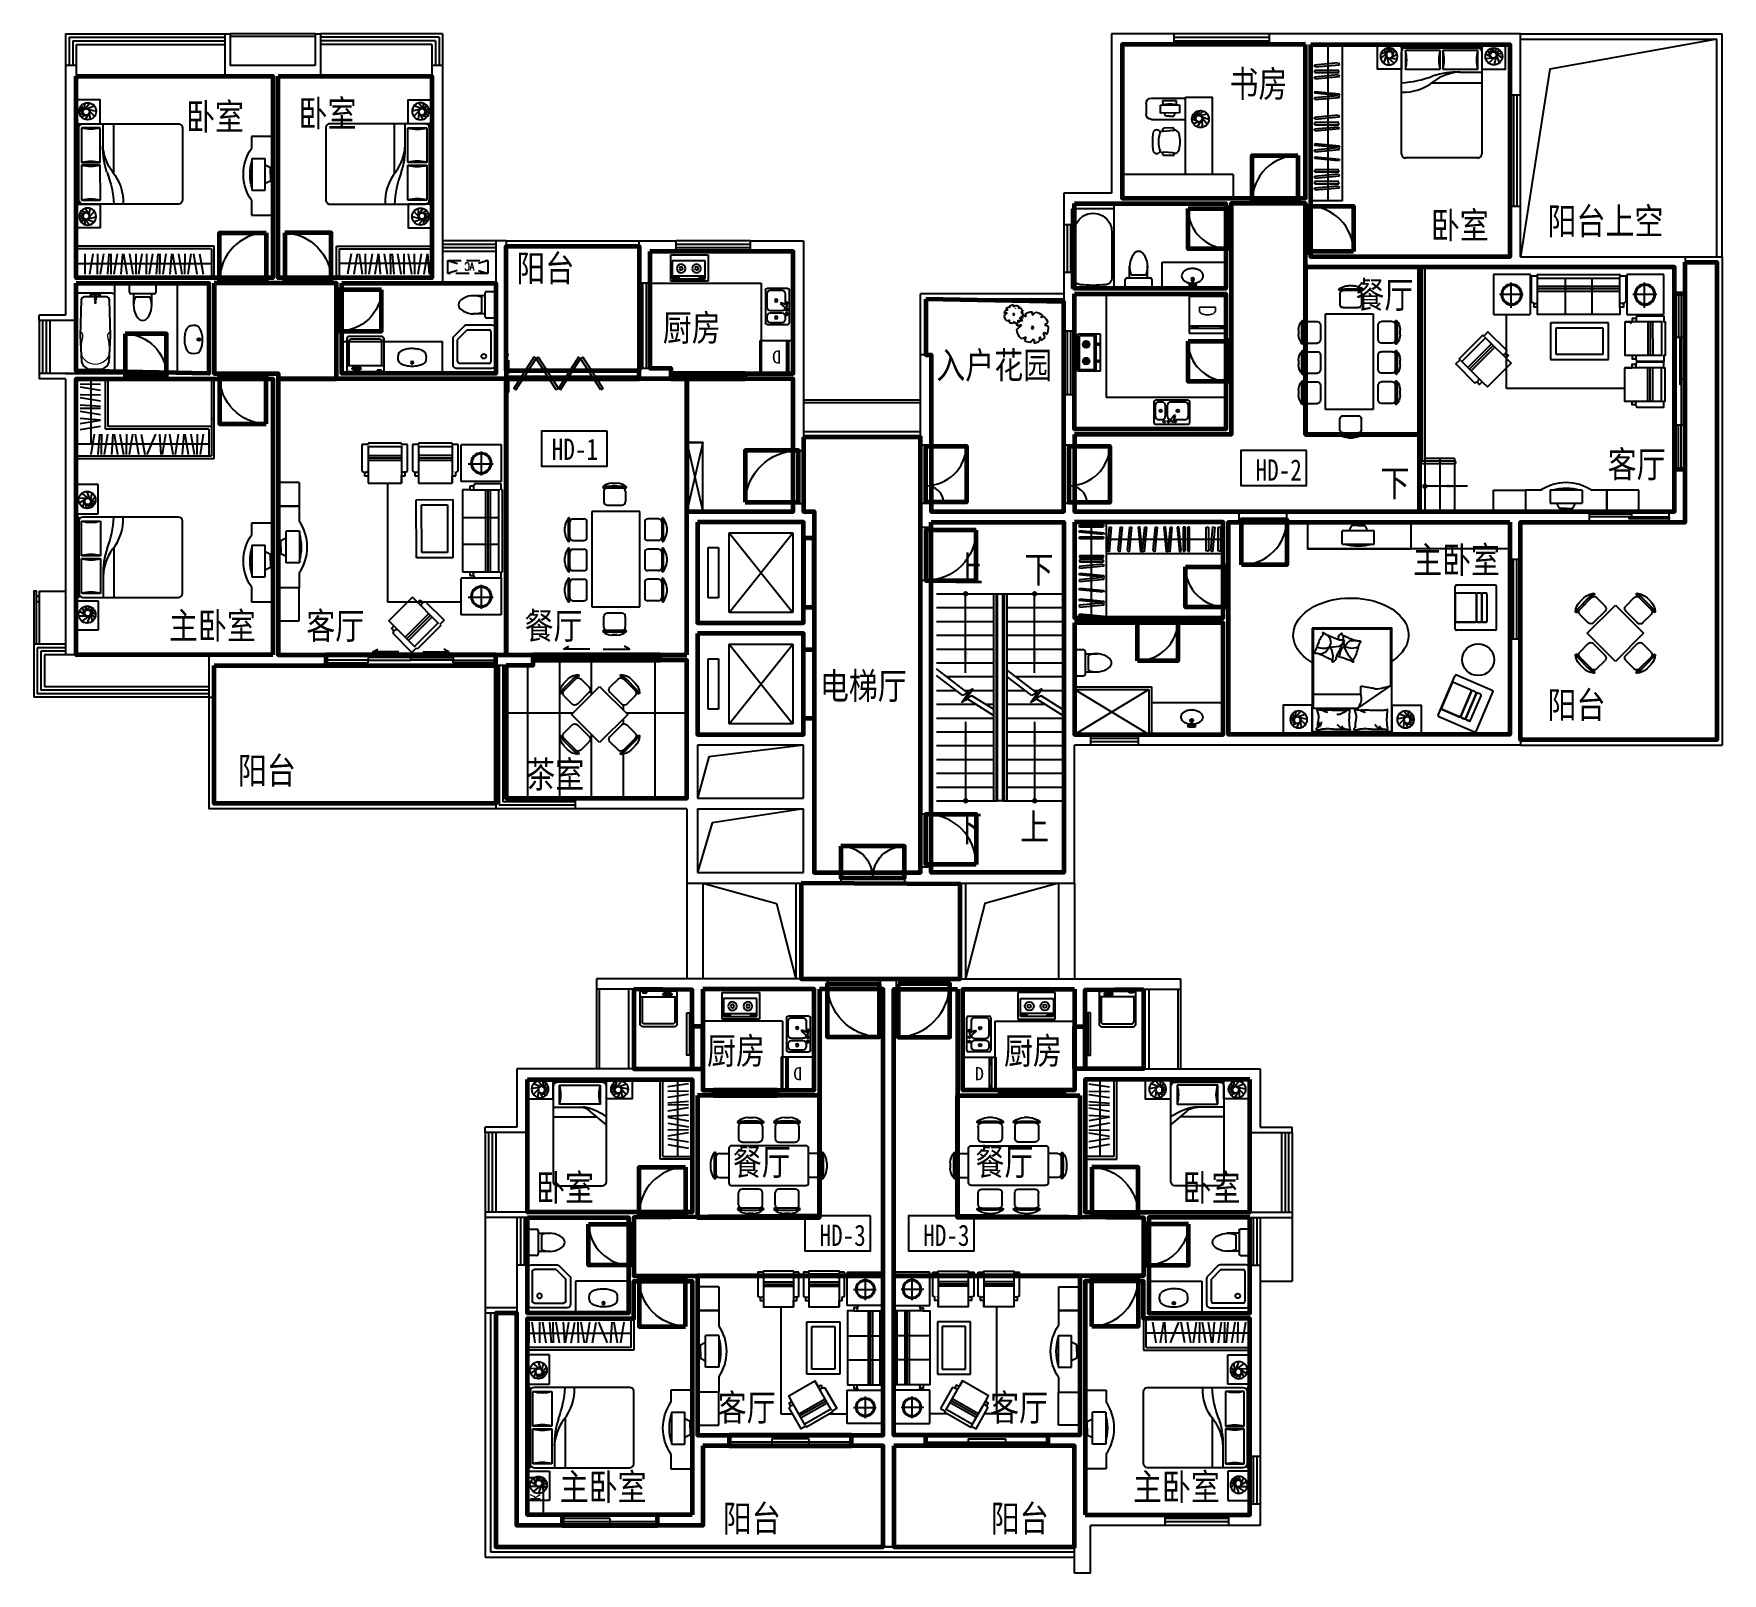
# Model space of a CAD drawing. Extents: x 866697 to 898497, y -913071 to -884071.
import ezdxf
from ezdxf.enums import TextEntityAlignment as Align

# ---------------------------------------------------------------- set-up
doc = ezdxf.new("R2010")
doc.units = 0
doc.header["$LTSCALE"] = 1000
doc.header["$MEASUREMENT"] = 0
doc.linetypes.add('DASH', pattern=[0.35, 0.25, -0.1])
doc.linetypes.add('HIDDEN2', pattern=[4, 3, -1])
doc.layers.get('0').update_dxf_attribs({"linetype": 'CONTINUOUS'})
for name, color, linetype in [('3', 3, 'CONTINUOUS'), ('AST-WC', 136, 'CONTINUOUS'), ('F', 8, 'CONTINUOUS'), ('F1', 223, 'CONTINUOUS'), ('FUR', 8, 'CONTINUOUS'), ('I-FURN', 9, 'CONTINUOUS'), ('KTIAO', 124, 'CONTINUOUS'), ('L-LANGAN', 3, 'CONTINUOUS'), ('OTHER', 2, 'CONTINUOUS'), ('PUB_TEXT', 7, 'CONTINUOUS'), ('STAIR', 3, 'CONTINUOUS'), ('WALL', 2, 'CONTINUOUS'), ('WC', 157, 'CONTINUOUS'), ('WINDOW', 4, 'CONTINUOUS')]:
    doc.layers.add(name, color=color, linetype=linetype)
doc.layers.add('GT_书房', color=205, linetype='CONTINUOUS', lineweight=60, true_color=0x8059a6)
doc.layers.add('GT_阳光房', color=240, linetype='CONTINUOUS', lineweight=60, true_color=0xf7085c)
for name, color, linetype, lineweight in [('GT_卧室', 1, 'CONTINUOUS', 60), ('GT_卫生间', 5, 'CONTINUOUS', 60), ('GT_厨房', 4, 'CONTINUOUS', 60), ('GT_客厅', 2, 'CONTINUOUS', 60), ('GT_楼梯', 130, 'CONTINUOUS', 60), ('GT_玄关', 40, 'CONTINUOUS', 60), ('GT_电梯', 150, 'CONTINUOUS', 60), ('GT_花园', 74, 'CONTINUOUS', 60), ('GT_衣帽间', 85, 'CONTINUOUS', 60), ('GT_过道', 30, 'CONTINUOUS', 60), ('GT_门', 245, 'CONTINUOUS', 60), ('GT_阳台', 6, 'CONTINUOUS', 60), ('GT_餐厅', 3, 'CONTINUOUS', 60), ('字', 7, 'CONTINUOUS', 0)]:
    doc.layers.add(name, color=color, linetype=linetype, lineweight=lineweight)
doc.styles.add('-宋体', font='', dxfattribs={"width": 0.6})
doc.styles.add('_HZTXT', font='txt.shx', dxfattribs={"width": 0.8, "bigfont": 'hztxt.shx'})
doc.styles.add('_HZTXT1', font='romand.shx', dxfattribs={"width": 0.7, "bigfont": 'hztxt.shx'})
doc.styles.add('_ROMANC', font='ROMANC', dxfattribs={"width": 0.6})
doc.styles.add('ATT', font='TXT')
doc.styles.add('DIM_FONT', font='ZBTXT.shx', dxfattribs={"width": 0.8})
doc.styles.get('-宋体').set_extended_font_data('SimSun')

msp = doc.modelspace()

# ---------------------------------------------------------------- texts
at = {"layer": '字', "style": '-宋体', "width": 0.8}
for s, height, p in [('书房', 500, (889217, -885265)), ('卧室', 500, (869565, -885882, 0)), ('卧室', 500, (871683, -885821, 0)), ('卧室', 500, (893009, -887929)), ('阳台上空', 500, (895206, -887850, 0)), ('阳台', 500, (875786, -888738, 0)), ('餐厅', 500, (891589, -889240)), ('厨房', 500, (878544, -889859, 0)), ('入户花园', 500, (883694, -890566, 0)), ('HD-1', 400, (876452, -892098)), ('客厅', 500, (896339, -892432)), ('HD-2', 400, (889709, -892489)), ('下', 500, (892062, -892788, 0)), ('上', 500, (884029, -894404)), ('下', 500, (885355, -894414)), ('主卧室', 500, (892674, -894233)), ('主卧室', 500, (869242, -895474, 0)), ('客厅', 500, (871830, -895474, 0)), ('餐厅', 500, (875941, -895474, 0)), ('电梯厅', 500, (881502, -896607)), ('阳台', 500, (895206, -896964, 0)), ('阳台', 500, (870541, -898200, 0)), ('茶室', 500, (875972, -898273, 0)), ('下', 500, (884014, -899284)), ('上', 500, (885273, -899264)), ('厨房', 500, (879377, -903479, 0)), ('厨房', 500, (884969, -903479, 0)), ('餐厅', 500, (879863, -905573, 0)), ('餐厅', 500, (884433, -905573, 0)), ('卧室', 500, (876157, -906058, 0)), ('卧室', 500, (888332, -906058, 0)), ('HD-3', 400, (881496, -906905)), ('HD-3', 400, (883450, -906905)), ('客厅', 500, (879579, -910201, 0)), ('客厅', 500, (884709, -910201, 0)), ('主卧室', 500, (876603, -911695, 0)), ('主卧室', 500, (887398, -911695, 0)), ('阳台', 500, (879674, -912289, 0)), ('阳台', 500, (884721, -912289, 0))]:
    msp.add_text(s, height=height, dxfattribs=at).set_placement(p)

# ---------------------------------------------------------------- blocks, each defined once
blk = doc.blocks.new('_E0BEL')
for p, q in [((1, 118), (1, 175)), ((13, 118), (13, 175))]:
    blk.add_line(p, q)
at = {"elevation": 0}
for points in [[(-200, 8, -0.138026), (-186, 58, -0.10705), (-140, 105, -0.080655), (-76, 134, -0.06508), (1, 145, -0.068521)], [(13, 144, -0.061921), (86, 133, -0.080655), (149, 103, -0.10705), (194, 55, -0.138026), (208, 5, -0.138026), (193, -45, -0.10705), (147, -93, -0.080655), (84, -121, -0.068521), (3, -132, -0.068521), (-78, -120, -0.080655), (-141, -90, -0.10705), (-187, -42, -0.138026), (-200, 8, -0.138026)]]:
    blk.add_lwpolyline(points, format="xyb", dxfattribs=at)
for centre, radius in [((-43, 178, 0), 20), ((7, 72, 0), 30), ((7, 72, 0), 20), ((57, 178, 0), 20)]:
    blk.add_circle(centre, radius)
for centre, radius, start, end in [((7, -329, 0), 517, 86.4357, 93.5643), ((7, 685, 0), 517, 266.4357, 269.335), ((7, 175, 0), 6, 360, 180), ((7, 118, 0), 6, 180, 360), ((7, 685, 0), 517, 270.665, 273.5643)]:
    blk.add_arc(centre, radius, start, end)
at = {"style": 'DIM_FONT', "width": 0.8, "flags": 9}
for tag in ['XSIZE', 'YSIZE']:
    blk.add_attdef(tag, (0, 0), '', height=0.5, dxfattribs=at)
blk = doc.blocks.new('_DBLK')
blk.add_line((-0.45, 0), (-0.45, -0.95))
blk.add_arc((-0.45, 0), 0.95, 270, 360)
blk = doc.blocks.new('-CG')
for p, q in [((-370, 366), (384, 366)), ((-370, -333), (-370, 355)), ((384, 366), (384, -333)), ((-240, 1), (232, 1)), ((7, 232), (7, -220)), ((384, -333), (-370, -333))]:
    blk.add_line(p, q)
for radius in [196, 176]:
    blk.add_circle((7, 11), radius)
blk = doc.blocks.new('12PCOU13')
at = {"color": 0, "linetype": 'ByBlock'}
for p, q in [((23, 34), (2, 34)), ((3, -34), (3, 34)), ((10, 34), (10, -34)), ((12, 34), (12, -34)), ((14, 34), (14, -34)), ((24, 35), (23, 34)), ((27, 34), (23, 34)), ((24, 37), (24, 35)), ((33, 11), (3, 11)), ((33, -11), (3, -11)), ((23, -34), (2, -34)), ((27, -34), (23, -34)), ((24, -35), (23, -34)), ((24, -37), (24, -35))]:
    blk.add_line(p, q, dxfattribs=at)
blk.add_lwpolyline([(1, -39), (1, -34), (0, -34), (0, 34), (1, 34), (1, 39), (23, 39), (24, 37), (27, 37), (27, 34), (33, 34), (33, -34), (27, -34), (27, -37), (24, -37), (23, -39)], close=True, dxfattribs=at)
blk = doc.blocks.new('-SOF5')
at = {"xscale": 22.75, "yscale": 22.75, "zscale": 22.75}
blk.add_blockref('12PCOU13', (-6, 890), dxfattribs=at)
blk = doc.blocks.new('A$C4D997442')
at = {"layer": 'FUR', "linetype": 'ByBlock'}
for p, q in [((1504, 3882), (922, 3641)), ((1495, 3903), (1765, 3251)), ((705, 3547), (123, 3305)), ((696, 3568), (966, 2916)), ((913, 3662), (1130, 3136)), ((982, 3494), (1565, 3735)), ((1000, 3452), (1582, 3693)), ((1017, 3410), (1600, 3651)), ((114, 3326), (331, 2801)), ((183, 3158), (766, 3399)), ((201, 3116), (783, 3357)), ((218, 3074), (801, 3315)), ((1041, 3173), (1083, 3191)), ((1083, 3191), (1096, 3220)), ((1721, 3332), (1691, 3344)), ((1750, 3467), (1708, 3449)), ((284, 2855), (297, 2885)), ((909, 3114), (879, 3126)), ((951, 3131), (909, 3114)), ((242, 2838), (284, 2855)), ((2518, 696), (1867, 966)), ((2025, 218), (2266, 801)), ((2082, 951), (2065, 909)), ((2065, 909), (2077, 879)), ((2067, 201), (2308, 783)), ((2109, 183), (2350, 766)), ((2497, 705), (2256, 123)), ((2277, 114), (1752, 331)), ((1789, 242), (1806, 284)), ((1806, 284), (1836, 297))]:
    blk.add_line(p, q, dxfattribs=at)
at = {"layer": 'FUR'}
for p, q in [((1231, 2692), (1867, 2955)), ((1867, 2955), (2285, 1945)), ((1650, 1681), (1231, 2692)), ((1362, 2638), (1813, 2824)), ((1704, 1812), (1362, 2638)), ((1813, 2824), (2155, 1999)), ((2285, 1945), (1650, 1681)), ((2155, 1999), (1704, 1812))]:
    blk.add_line(p, q, dxfattribs=at)
at = {"layer": 'FUR', "linetype": 'HIDDEN2'}
for p, q in [((609, 2768), (1464, 705)), ((1464, 705), (2749, 1237))]:
    blk.add_line(p, q, dxfattribs=at)
at = {"layer": 'FUR', "linetype": 'ByBlock'}
for points in [[(1592, 3968), (1486, 3924), (1478, 3945), (895, 3704), (904, 3683), (799, 3639), (991, 3177), (1041, 3173), (1067, 3110), (1130, 3136), (1183, 3010), (1765, 3251), (1713, 3378), (1776, 3404), (1750, 3467), (1783, 3505)], [(793, 3632), (687, 3589), (679, 3610), (96, 3368), (105, 3347), (0, 3304), (192, 2841), (242, 2838), (268, 2775), (331, 2801), (384, 2675), (966, 2916), (914, 3042), (977, 3068), (951, 3131), (984, 3170)], [(2583, 793), (2539, 687), (2560, 679), (2319, 96), (2298, 105), (2255, 0), (1792, 192), (1789, 242), (1726, 268), (1752, 331), (1626, 384), (1867, 966), (1993, 914), (2019, 977), (2082, 951), (2120, 984)]]:
    blk.add_lwpolyline(points, close=True, dxfattribs=at)
at = {"layer": 'FUR', "rotation": 22.50000000001256}
for p in [(2096, 3780), (3057, 1459)]:
    blk.add_blockref('-CG', p, dxfattribs=at)
at = {"layer": 'FUR', "xscale": -1, "rotation": 22.50000000001256}
blk.add_blockref('-SOF5', (3260, 1960), dxfattribs=at)
blk = doc.blocks.new('M_C30XGI')
for p, q in [((-689, 1088), (-589, 1088)), ((-57, 1088), (42, 1088)), ((574, 1088), (673, 1088)), ((-869, 988), (-409, 988)), ((-864, 920), (-864, 695)), ((-414, 920), (-414, 695)), ((-238, 988), (222, 988)), ((-233, 920), (-233, 695)), ((217, 920), (217, 695)), ((394, 988), (854, 988)), ((399, 920), (399, 695)), ((849, 920), (849, 695)), ((-1023, 524), (-1023, -476)), ((977, 524), (-1023, 524)), ((-797, 628), (-482, 628)), ((-165, 628), (150, 628)), ((466, 628), (781, 628)), ((977, -476), (977, 524)), ((-1614, -52), (-1614, 47)), ((-1514, -232), (-1514, 228)), ((-1447, 223), (-1222, 223)), ((-1154, -160), (-1154, 155)), ((1107, 155), (1107, -160)), ((1400, 223), (1175, 223)), ((1467, 228), (1467, -232)), ((1567, 47), (1567, -52)), ((-1447, -227), (-1222, -227)), ((1400, -227), (1175, -227)), ((-1023, -476), (977, -476)), ((-864, -873), (-864, -648)), ((-482, -580), (-797, -580)), ((-414, -873), (-414, -648)), ((-233, -873), (-233, -648)), ((150, -580), (-165, -580)), ((217, -873), (217, -648)), ((399, -873), (399, -648)), ((781, -580), (466, -580)), ((849, -873), (849, -648)), ((-409, -940), (-869, -940)), ((-589, -1040), (-689, -1040)), ((222, -940), (-238, -940)), ((42, -1040), (-57, -1040)), ((854, -940), (394, -940)), ((673, -1040), (574, -1040))]:
    blk.add_line(p, q)
for centre, radius, start, end in [((-679, 772), 316, 91.7651, 130.7265), ((-599, 772), 316, 49.2735, 88.2349), ((-48, 772), 316, 91.7651, 130.7265), ((32, 772), 316, 49.2735, 88.2349), ((584, 772), 316, 91.7651, 130.7265), ((664, 772), 316, 49.2735, 88.2349), ((-878, 1004), 10, 130.7265, 202.67), ((-869, 1008), 20, 202.67, 270), ((-639, -1690), 2713, 84.8023, 95.1977), ((-797, 920), 67.5, 90, 180), ((-482, 920), 67.5, 0, 90), ((-409, 1008), 20, 270, 337.33), ((-400, 1004), 10, 337.33, 49.2735), ((-247, 1004), 10, 130.7265, 202.67), ((-238, 1008), 20, 202.67, 270), ((-8, -1690), 2713, 84.8023, 95.1977), ((-165, 920), 67.5, 90, 180), ((150, 920), 67.5, 0, 90), ((222, 1008), 20, 270, 337.33), ((232, 1004), 10, 337.33, 49.2735), ((384, 1004), 10, 130.7265, 202.67), ((394, 1008), 20, 202.67, 270), ((624, -1690), 2713, 84.8023, 95.1977), ((466, 920), 67.5, 90, 180), ((781, 920), 67.5, 0, 90), ((854, 1008), 20, 270, 337.33), ((863, 1004), 10, 337.33, 49.2735), ((-797, 695), 67.5, 180, 270), ((-482, 695), 67.5, 270, 0), ((-165, 695), 67.5, 180, 270), ((150, 695), 67.5, 270, 0), ((466, 695), 67.5, 180, 270), ((781, 695), 67.5, 270, 0), ((-1299, 38), 316, 139.2735, 178.2349), ((1164, -2), 2713, 174.8023, 185.1977), ((-1530, 237), 10, 67.33, 139.2735), ((-1534, 228), 20, 0, 67.33), ((-1447, 155), 67.5, 90, 180), ((-1222, 155), 67.5, 0, 90), ((1175, 155), 67.5, 90, 180), ((1400, 155), 67.5, 0, 90), ((1487, 228), 20, 112.67, 180), ((1484, 237), 10, 40.7265, 112.67), ((-1210, -2), 2713, 354.8023, 5.1977), ((1252, 38), 316, 1.7651, 40.7265), ((-1299, -42), 316, 181.7651, 220.7265), ((-1530, -241), 10, 220.7265, 292.67), ((-1534, -232), 20, 292.67, 0), ((-1447, -160), 67.5, 180, 270), ((-1222, -160), 67.5, 270, 0), ((1175, -160), 67.5, 180, 270), ((1400, -160), 67.5, 270, 0), ((1487, -232), 20, 180, 247.33), ((1484, -241), 10, 247.33, 319.2735), ((1252, -42), 316, 319.2735, 358.2349), ((-797, -648), 67.5, 90, 180), ((-482, -648), 67.5, 0, 90), ((-165, -648), 67.5, 90, 180), ((150, -648), 67.5, 0, 90), ((466, -648), 67.5, 90, 180), ((781, -648), 67.5, 0, 90), ((-869, -960), 20, 90, 157.33), ((-878, -957), 10, 157.33, 229.2735), ((-679, -725), 316, 229.2735, 268.2349), ((-639, 1737), 2713, 264.8023, 275.1977), ((-797, -873), 67.5, 180, 270), ((-599, -725), 316, 271.7651, 310.7265), ((-482, -873), 67.5, 270, 0), ((-409, -960), 20, 22.67, 90), ((-400, -957), 10, 310.7265, 22.67), ((-247, -957), 10, 157.33, 229.2735), ((-238, -960), 20, 90, 157.33), ((-8, 1737), 2713, 264.8023, 275.1977), ((-48, -725), 316, 229.2735, 268.2349), ((-165, -873), 67.5, 180, 270), ((32, -725), 316, 271.7651, 310.7265), ((150, -873), 67.5, 270, 0), ((222, -960), 20, 22.67, 90), ((232, -957), 10, 310.7265, 22.67), ((384, -957), 10, 157.33, 229.2735), ((394, -960), 20, 90, 157.33), ((584, -725), 316, 229.2735, 268.2349), ((624, 1737), 2713, 264.8023, 275.1977), ((466, -873), 67.5, 180, 270), ((664, -725), 316, 271.7651, 310.7265), ((781, -873), 67.5, 270, 0), ((854, -960), 20, 22.67, 90), ((863, -957), 10, 310.7265, 22.67)]:
    blk.add_arc(centre, radius, start, end)
at = {"width": 0.8, "flags": 9}
for tag in ['XSIZE', 'YSIZE']:
    blk.add_attdef(tag, (0, 0), '', height=0.5, dxfattribs=at)
blk = doc.blocks.new('_ARROW')
blk.add_solid([(0, 0), (-1, 0.1), (-1, -0.1)])
blk = doc.blocks.new('A$C20066346')
at = {"layer": 'FUR'}
for p, q in [((0, 2133), (0, 2733)), ((0, 2733), (400, 2733)), ((400, 2733), (400, 2133)), ((0, 600), (0, 2134)), ((0, 2134), (400, 2134)), ((400, 2133), (0, 2133)), ((400, 2134), (400, 1853)), ((400, 880), (400, 600)), ((400, 600), (0, 600)), ((400, 600), (0, 600)), ((0, 600), (0, 0)), ((400, 0), (400, 600)), ((0, 0), (400, 0))]:
    blk.add_line(p, q, dxfattribs=at)
at = {"layer": 'FUR', "linetype": 'ByBlock'}
for p, q in [((404, 1667), (154, 1667)), ((154, 1067), (154, 1667)), ((404, 1667), (404, 1067)), ((54, 1492), (154, 1542)), ((54, 1367), (54, 1492)), ((54, 1367), (54, 1242)), ((54, 1242), (154, 1192)), ((404, 1067), (154, 1067))]:
    blk.add_line(p, q, dxfattribs=at)
at = {"layer": 'FUR'}
blk.add_arc((-315, 1367), 865, 325.7553, 34.2447, dxfattribs=at)
at = {"layer": 'FUR', "linetype": 'ByBlock'}
blk.add_arc((-483, 1367), 925, 343.6295, 16.3705, dxfattribs=at)
blk = doc.blocks.new('M_C5')
for p, q in [((-54, -14), (-154, 45)), ((-71, 21), (-106, 120)), ((-60, 63), (-50, 152)), ((-28, 86), (7, 160)), ((-9, 88), (59, 149)), ((12, 83), (112, 114)), ((26, 75), (152, 50)), ((42, 53), (156, -35)), ((48, 21), (102, -123)), ((-26, -30), (-153, -47)), ((14, -26), (-99, -126)), ((41, -2), (5, -160))]:
    blk.add_line(p, q)
for centre, radius in [((0, 0), 160), ((-11, 28), 60)]:
    blk.add_circle(centre, radius)
at = {"width": 0.8, "flags": 9}
for tag in ['XSIZE', 'YSIZE']:
    blk.add_attdef(tag, (0, 0), '', height=0.5, dxfattribs=at)
blk = doc.blocks.new('BED2')
at = {"layer": 'FUR'}
for p, q in [((-2124, -681), (-2124, 681)), ((-2049, 757), (-126, 757)), ((-101, 681), (-454, 681)), ((-454, 681), (-454, 25)), ((-101, 25), (-101, 681)), ((-50, 757), (-50, -757)), ((-50, 757), (0, 757)), ((0, 757), (0, -757)), ((-707, 177), (-707, -757)), ((-454, 25), (-101, 25)), ((-101, -25), (-454, -25)), ((-454, -25), (-454, -681)), ((-101, -681), (-101, -25)), ((-505, -341), (-505, -757)), ((-126, -757), (-2049, -757)), ((-454, -681), (-101, -681)), ((-50, -757), (0, -757))]:
    blk.add_line(p, q, dxfattribs=at)
for centre, radius, start, end in [((-2049, 681), 75.7, 90, 180), ((6, 719), 892, 177.5673, 219.5461), ((1149, 842), 1857, 182.616, 201.4069), ((-278, 1287), 631, 253.7398, 286.2602), ((-126, 681), 75.7, 0, 90), ((-1432, -394), 928, 2.5398, 36.0403), ((-2088, -320), 1584, 359.2582, 17.8034), ((-278, -580), 631, 73.7398, 106.2602), ((-278, 580), 631, 253.7398, 286.2602), ((-2049, -681), 75.7, 180, 270), ((-278, -1287), 631, 73.7398, 106.2602), ((-126, -681), 75.7, 270, 0)]:
    blk.add_arc(centre, radius, start, end, dxfattribs=at)
blk = doc.blocks.new('M_E4')
at = {"layer": 'AST-WC'}
for p, q in [((-750, -750), (-750, 50)), ((750, 50), (-750, 50)), ((750, -750), (750, 50)), ((750, -750), (-750, -750))]:
    blk.add_line(p, q, dxfattribs=at)
blk.add_lwpolyline([(553, -705, 0.379426), (677, -595, 0.051331), (677, -105, 0.379426), (553, 5), (-369, 5), (-482, -36), (-559, -92), (-619, -167), (-657, -255), (-670, -350), (-657, -445), (-619, -533), (-559, -608), (-482, -664), (-392, -697), (-294, -705)], format="xyb", close=True, dxfattribs=at)
blk = doc.blocks.new('A$C6A1B0631')
at = {"layer": 'F1'}
for p, q in [((0, 527), (0, 667)), ((30, 697), (470, 697)), ((500, 667), (500, 527)), ((470, 497), (30, 497)), ((80, 497), (80, 267)), ((390, 437), (110, 437)), ((420, 497), (420, 267))]:
    blk.add_line(p, q, dxfattribs=at)
for centre, radius, start, end in [((30, 667), 30, 90, 180), ((470, 667), 30, 0, 90), ((30, 527), 30, 180, 270), ((477, 284), 398, 157.4505, 216.6381), ((23, 284), 398, 323.3619, 22.5495), ((470, 527), 30, 270, 0), ((250, 108), 110, 213.4509, 326.5491)]:
    blk.add_arc(centre, radius, start, end, dxfattribs=at)
blk = doc.blocks.new('12PSTG02')
at = {"color": 0, "linetype": 'ByBlock'}
for p, q in [((-5.882738, 11.493405), (-13.636493, 11.294805)), ((-5.73403, 9.170818), (-13.415554, 8.575543)), ((-4.996459, 9.562867), (-5.284204, 9.540568)), ((-5.882738, -11.493405), (-13.636493, -11.294805)), ((-5.73403, -9.170818), (-13.415554, -8.575543)), ((-4.996459, -9.562867), (-5.284204, -9.540568)), ((-4.996459, -9.562867), (-5.28099, -9.544821))]:
    blk.add_line(p, q, dxfattribs=at)
for centre, radius, start, end in [((39.486083, 0), 62.486083, 172.590731, 187.409269), ((-19.5, 6.311132), 3.452743, 30.392687, 149.607313), ((4.70097, 0), 22.70097, 159.208954, 200.791046), ((-12.998837, 0.943692), 7.999035, 97.334712, 116.212212), ((-13.097037, 9.970029), 1.4304, 112.156422, 257.133709), ((-6.286552, 10.301496), 1.258456, 296.04311, 71.283835), ((-4.647836, 5.578088), 4, 16.10866, 95), ((-28.187947, 0), 28.187947, 346.275006, 13.724994), ((-19.5, -6.311132), 3.452743, 210.392687, 329.607313), ((-12.998837, -1.056308), 7.999035, 243.61801, 261.904764), ((-13.097037, -9.970029), 1.4304, 102.866291, 247.843578), ((-6.286552, -10.301496), 1.258456, 288.716165, 63.95689), ((-4.647836, -5.578088), 4, 265, 343.89134)]:
    blk.add_arc(centre, radius, start, end, dxfattribs=at)
at = {"color": 0, "linetype": 'ByBlock', "style": 'ATT'}
for tag, p, flags in [('ITEM', (-22, -21), 3), ('ROOM_NUMBER', (-22, -29), 1)]:
    blk.add_attdef(tag, p, '', height=6, dxfattribs=dict(at, flags=flags))
blk = doc.blocks.new('-CHAI6')
at = {"xscale": 22.75, "yscale": 22.75, "zscale": 22.75}
blk.add_blockref('12PSTG02', (519, 28), dxfattribs=at)
blk = doc.blocks.new('A$C41520BB4')
at = {"layer": 'FUR'}
for p, q in [((1146, 1437), (500, 1437)), ((618, 1310), (617, 1160)), ((978, 1307), (618, 1310)), ((670, 1325), (671, 1387)), ((671, 1387), (933, 1385)), ((932, 1320), (676, 1321)), ((933, 1385), (932, 1320)), ((978, 1307), (977, 1157)), ((1246, 1337), (1246, 1137)), ((1146, 1037), (500, 1037)), ((617, 1160), (977, 1157)), ((721, 1099), (692, 1159)), ((796, 1098), (721, 1099)), ((796, 1098), (871, 1098)), ((871, 1098), (902, 1158))]:
    blk.add_line(p, q, dxfattribs=at)
blk.add_lwpolyline([(500, 1453), (0, 1453), (0, 0), (500, 0)], close=True, dxfattribs=at)
for centre, radius, start, end in [((794, 776), 555, 73.2367, 105.9776), ((1146, 1337), 100, 0, 90), ((1146, 1137), 100, 270, 0)]:
    blk.add_arc(centre, radius, start, end, dxfattribs=at)
at = {"layer": 'FUR', "xscale": -1}
for name, p, rotation in [('M_C5', (222, 1043), 309.9999999999941), ('-CHAI6', (1122, 588), 3.4373e-12)]:
    blk.add_blockref(name, p, dxfattribs=dict(at, rotation=rotation))
blk = doc.blocks.new('A$C70047E59')
at = {"layer": 'F1'}
for p, q in [((0, 700), (0, 0)), ((0, 700), (424, 700)), ((80, 700), (80, 0)), ((110, 670), (110, 30)), ((110, 670), (394, 670)), ((394, 670), (394, 30)), ((424, 700), (424, 0)), ((249, 508), (196, 508)), ((258, 524), (232, 570)), ((258, 491), (232, 445)), ((277, 524), (304, 570)), ((277, 491), (304, 445)), ((287, 508), (340, 508)), ((0, 0), (424, 0)), ((110, 30), (394, 30)), ((249, 192), (196, 192)), ((258, 209), (232, 255)), ((258, 176), (232, 130)), ((277, 209), (304, 255)), ((277, 176), (304, 130)), ((287, 192), (340, 192))]:
    blk.add_line(p, q, dxfattribs=at)
for centre, radius in [((44, 508), 18.8), ((44, 508), 13.8), ((268, 508), 63.8), ((268, 508), 58.8), ((268, 508), 18.8), ((268, 508), 13.8), ((44, 192), 18.8), ((44, 192), 13.8), ((268, 192), 63.8), ((268, 192), 58.8), ((268, 192), 18.8), ((268, 192), 13.8)]:
    blk.add_circle(centre, radius, dxfattribs=at)
blk = doc.blocks.new('A$C20217E62')
at = {"layer": 'F1'}
for p, q in [((0, 419), (0, 31)), ((644, 450), (31, 450)), ((92, 368), (298, 368)), ((306, 391), (267, 287)), ((285, 277), (355, 363)), ((335, 402), (350, 393)), ((522, 368), (583, 368)), ((675, 31), (675, 419)), ((31, 92), (31, 307)), ((31, 0), (644, 0)), ((358, 31), (92, 31)), ((267, 287), (285, 277)), ((419, 307), (419, 92)), ((460, 92), (460, 307)), ((583, 31), (522, 31)), ((644, 307), (644, 92))]:
    blk.add_line(p, q, dxfattribs=at)
for centre, radius in [((276, 399), 20.5), ((399, 399), 20.5), ((481, 399), 20.5), ((225, 199), 25.6), ((547, 199), 25.6)]:
    blk.add_circle(centre, radius, dxfattribs=at)
for centre, radius, start, end in [((31, 419), 30.7, 90, 180), ((92, 307), 61.4, 90, 180), ((325, 384), 20.5, 60, 159.4623), ((340, 376), 20.5, 320.5377, 60), ((358, 307), 61.4, 360, 90), ((522, 307), 61.4, 90, 180), ((583, 307), 61.4, 360, 90), ((644, 419), 30.7, 360, 90), ((31, 31), 30.7, 180, 270), ((92, 92), 61.4, 180, 270), ((358, 92), 61.4, 270, 360), ((522, 92), 61.4, 180, 270), ((583, 92), 61.4, 270, 360), ((644, 31), 30.7, 270, 360)]:
    blk.add_arc(centre, radius, start, end, dxfattribs=at)
blk = doc.blocks.new('A$C2747776A')
at = {"layer": 'F1'}
for p, q in [((0, 0), (0, 690)), ((0, 690), (690, 690)), ((552, 690), (552, 0)), ((575, 644), (575, 506)), ((598, 690), (598, 0)), ((690, 690), (690, 0)), ((575, 115), (575, 46)), ((690, 0), (0, 0))]:
    blk.add_line(p, q, dxfattribs=at)
at = {"layer": 'F1', "style": '_HZTXT', "width": 0.8}
blk.add_text('D', height=300, dxfattribs=at).set_placement((160, 196))
blk = doc.blocks.new('M_A17ORW')
at = {"const_width": 0.02}
for points in [[(-0.481, -0.001), (-0.481, -0.308)], [(0.481, 0.001), (0.481, -0.691)]]:
    blk.add_lwpolyline(points, dxfattribs=at)
for centre, radius, start, end in [((-0.501, -0.003), 0.307, 274.2492, 0.2101), ((0.505, 0.002), 0.699, 180.2762, 268.0603)]:
    blk.add_arc(centre, radius, start, end)
blk = doc.blocks.new('_WBLK')
for p, q in [((-0.5, 0.5), (0.5, 0.5)), ((0.5, 0.167), (-0.5, 0.167)), ((0.5, -0.167), (-0.5, -0.167)), ((-0.5, -0.5), (0.5, -0.5))]:
    blk.add_line(p, q)
blk = doc.blocks.new('A$C420D5799')
at = {"layer": 'FUR'}
for p, q in [((520, 668, 0), (558, 655, 0)), ((558, 655, 0), (538, 682, 0)), ((538, 682, 0), (538, 682, 0)), ((616, 655, 0), (607, 658, 0)), ((78, 505, 0), (141, 483, 0)), ((108, 528, 0), (108, 528, 0)), ((141, 483, 0), (108, 528, 0))]:
    blk.add_line(p, q, dxfattribs=at)
for centre, radius in [((650, 541, 0), 12.8), ((295, 293, 0), 21.4)]:
    blk.add_circle(centre, radius, dxfattribs=at)
for centre, radius, start, end in [((648, 542, 0), 180, 135.4835, 161.9159), ((648, 542, 0), 177, 100.716, 128.2654), ((572, 654, 0), 75.4, 23.1612, 55.156), ((609, 708, 0), 43.7, 318.2964, 14.4009), ((648, 542, 0), 179, 63.973, 89.0265), ((662, 701, 0), 64.8, 326.7184, 1.2537), ((710, 731, 0), 67.8, 278.8277, 313.182), ((648, 542, 0), 178, 37.5175, 52.343), ((743, 673, 0), 51.6, 290.4863, 334.4059), ((174, 39, 0), 328, 109.4191, 121.9724), ((293, 294, 0), 300, 135.4835, 161.9159), ((-239, -40, 0), 493, 52.0137, 60.1058), ((293, 294, 0), 295, 100.716, 128.2654), ((166, 481, 0), 126, 23.1612, 55.156), ((227, 570, 0), 72.8, 318.2964, 14.4009), ((293, 294, 0), 298, 63.973, 89.0265), ((315, 559, 0), 108, 326.7184, 1.2537), ((395, 609, 0), 113, 278.8277, 313.182), ((648, 542, 0), 176, 175.4512, 206.0801), ((577, 389, 0), 197, 109.4191, 121.9724), ((293, 294, 0), 297, 37.5175, 52.343), ((330, 342, 0), 296, 52.0137, 60.1058), ((635, 1325, 0), 914, 260.0806, 265.3508), ((451, 512, 0), 86, 290.4863, 334.4059), ((517, 456, 0), 29.3, 72.3819, 163.4516), ((515, 214, 0), 131, 58.1732, 96.2953), ((1282, 1118, 0), 1100, 224.7274, 230.986), ((166, 576, 0), 372, 337.5874, 345.5647), ((648, 542, 0), 175, 217.7907, 236.4765), ((625, 387, 0), 74, 135.2417, 174.04), ((293, 294, 0), 293, 6.0507, 24.1161), ((630, 417, 0), 59.8, 160.832, 223.1361), ((648, 542, 0), 177, 249.3645, 264.9686), ((686, 383, 0), 54.9, 145.2723, 195.2687), ((732, 457, 0), 101, 205.0991, 237.7502), ((648, 542, 0), 173, 280.0349, 300.8873), ((826, 629, 0), 220, 241.3864, 256.6555), ((560, 348, 0), 183, 14.2945, 28.6339), ((854, 1160, 0), 548, 260.0806, 265.3508), ((1242, 1036, 0), 660, 224.7274, 230.986), ((782, 494, 0), 78.5, 58.1732, 96.2953), ((648, 542, 0), 179, 314.9716, 354.0709), ((648, 542, 0), 176, 6.0507, 24.1161), ((293, 294, 0), 294, 175.4512, 206.0801), ((74, 150, 0), 48.8, 72.3819, 163.4516), ((-512, 352, 0), 620, 337.5874, 345.5647), ((293, 294, 0), 292, 217.7907, 236.4765), ((253, 37, 0), 123, 135.2417, 174.04), ((261, 86, 0), 99.6, 160.832, 223.1361), ((293, 294, 0), 295, 249.3645, 264.9686), ((355, 29, 0), 91.5, 145.2723, 195.2687), ((432, 153, 0), 168, 205.0991, 237.7502), ((293, 294, 0), 288, 280.0349, 300.8873), ((588, 440, 0), 367, 241.3864, 256.6555), ((145, -29, 0), 305, 14.2945, 28.6339), ((293, 294, 0), 299, 314.9716, 354.0709)]:
    blk.add_arc(centre, radius, start, end, dxfattribs=at)
blk = doc.blocks.new('A$C408F70BB')
for p, q in [((673, 2090), (1133, 2090)), ((678, 2023), (678, 1845)), ((854, 2190), (953, 2190)), ((1128, 2023), (1128, 1845)), ((100, 1209), (100, 1669)), ((167, 1664), (392, 1664)), ((460, 1281), (460, 1596)), ((529, 1795), (529, 395)), ((1229, 1845), (579, 1845)), ((1279, 395), (1279, 1795)), ((1349, 1596), (1349, 1281)), ((1641, 1664), (1416, 1664)), ((1709, 1669), (1709, 1209)), ((0, 1389), (0, 1488)), ((1809, 1488), (1809, 1389)), ((100, 522), (100, 982)), ((167, 1214), (392, 1214)), ((167, 977), (392, 977)), ((1641, 1214), (1416, 1214)), ((1641, 977), (1416, 977)), ((1709, 982), (1709, 522)), ((0, 702), (0, 801)), ((460, 594), (460, 909)), ((1349, 909), (1349, 594)), ((1809, 801), (1809, 702)), ((167, 527), (392, 527)), ((579, 345), (1229, 345)), ((678, 167), (678, 345)), ((1128, 167), (1128, 345)), ((1641, 527), (1416, 527)), ((673, 100), (1133, 100)), ((854, 0), (953, 0))]:
    blk.add_line(p, q)
for centre, radius, start, end in [((664, 2107), 10, 130.7265, 202.67), ((673, 2110), 20, 202.67, 270), ((863, 1875), 316, 91.7651, 130.7265), ((903, -587), 2713, 84.8023, 95.1977), ((746, 2023), 67.5, 90, 180), ((943, 1875), 316, 49.2735, 88.2349), ((1061, 2023), 67.5, 0, 90), ((1133, 2110), 20, 270, 337.33), ((1143, 2107), 10, 337.33, 49.2735), ((315, 1478), 316, 139.2735, 178.2349), ((2778, 1439), 2713, 174.8023, 185.1977), ((84, 1678), 10, 67.33, 139.2735), ((80, 1669), 20, 0, 67.33), ((167, 1596), 67.5, 90, 180), ((392, 1596), 67.5, 0, 90), ((579, 1795), 50, 90, 180), ((1229, 1795), 50, 0, 90), ((1416, 1596), 67.5, 90, 180), ((1641, 1596), 67.5, 0, 90), ((1729, 1669), 20, 112.67, 180), ((1725, 1678), 10, 40.7265, 112.67), ((-969, 1439), 2713, 354.8023, 5.1977), ((1493, 1478), 316, 1.7651, 40.7265), ((315, 1399), 316, 181.7651, 220.7265), ((167, 1281), 67.5, 180, 270), ((392, 1281), 67.5, 270, 0), ((1416, 1281), 67.5, 180, 270), ((1641, 1281), 67.5, 270, 0), ((1493, 1399), 316, 319.2735, 358.2349), ((315, 792), 316, 139.2735, 178.2349), ((2778, 752), 2713, 174.8023, 185.1977), ((84, 1199), 10, 220.7265, 292.67), ((84, 991), 10, 67.33, 139.2735), ((80, 1209), 20, 292.67, 0), ((80, 982), 20, 0, 67.33), ((167, 909), 67.5, 90, 180), ((392, 909), 67.5, 0, 90), ((1416, 909), 67.5, 90, 180), ((1641, 909), 67.5, 0, 90), ((1729, 1209), 20, 180, 247.33), ((1729, 982), 20, 112.67, 180), ((1725, 1199), 10, 247.33, 319.2735), ((1725, 991), 10, 40.7265, 112.67), ((1493, 792), 316, 1.7651, 40.7265), ((-969, 752), 2713, 354.8023, 5.1977), ((315, 712), 316, 181.7651, 220.7265), ((1493, 712), 316, 319.2735, 358.2349), ((84, 513), 10, 220.7265, 292.67), ((80, 522), 20, 292.67, 0), ((167, 594), 67.5, 180, 270), ((392, 594), 67.5, 270, 0), ((579, 395), 50, 180, 270), ((1229, 395), 50, 270, 0), ((1416, 594), 67.5, 180, 270), ((1641, 594), 67.5, 270, 0), ((1729, 522), 20, 180, 247.33), ((1725, 513), 10, 247.33, 319.2735), ((664, 84), 10, 157.33, 229.2735), ((673, 80), 20, 90, 157.33), ((863, 315), 316, 229.2735, 268.2349), ((903, 2778), 2713, 264.8023, 275.1977), ((746, 167), 67.5, 180, 270), ((943, 315), 316, 271.7651, 310.7265), ((1061, 167), 67.5, 270, 360), ((1133, 80), 20, 22.67, 90), ((1143, 84), 10, 310.7265, 22.67)]:
    blk.add_arc(centre, radius, start, end)
at = {"width": 0.8, "flags": 9}
for tag in ['XSIZE', 'YSIZE']:
    blk.add_attdef(tag, (887, 1099), '', height=0.5, rotation=270, dxfattribs=at)
blk = doc.blocks.new('A$C48275918')
at = {"linetype": 'ByBlock'}
for p, q in [((52, 1000), (0, 1000)), ((0, 1000), (0, 0)), ((52, 1000), (52, 0)), ((1922, 1000), (130, 1000)), ((853, 1000), (593, 690)), ((104, 883), (467, 883)), ((104, 117), (104, 883)), ((467, 883), (467, 117)), ((701, 0), (701, 818)), ((2000, 78), (2000, 922)), ((519, 0), (519, 551)), ((467, 117), (104, 117)), ((52, 0), (0, 0)), ((130, 0), (1922, 0))]:
    blk.add_line(p, q, dxfattribs=at)
for centre, radius, start, end in [((130, 922), 77.9, 90, 180), ((1556, 378), 1057, 143.9798, 166.6072), ((1922, 922), 77.9, 0, 90), ((286, 1506), 649, 253.7398, 286.2602), ((831, 489), 312, 139.8941, 180), ((831, 551), 312, 166.6072, 180), ((130, 78), 77.9, 180, 270), ((286, -506), 649, 73.7398, 106.2602), ((1922, 78), 77.9, 270, 0)]:
    blk.add_arc(centre, radius, start, end, dxfattribs=at)
blk = doc.blocks.new('A$C500A4454')
at = {"layer": 'F'}
for points in [[(364, 1485), (0, 1485), (0, 1970), (364, 1970)], [(364, 485), (0, 485), (0, 0), (364, 0)]]:
    blk.add_lwpolyline(points, close=True, dxfattribs=at)
at = {"layer": 'F', "rotation": 180}
blk.add_blockref('M_C5', (183, 1734), dxfattribs=at)
at = {"layer": 'F', "xscale": -1, "rotation": 180}
blk.add_blockref('A$C48275918', (0, 1485), dxfattribs=at)
at = {"layer": 'F', "xscale": -1}
blk.add_blockref('M_C5', (183, 236), dxfattribs=at)
blk = doc.blocks.new('M_A2ZXL')
blk.add_line((-0.472, 0), (-0.472, -1))
blk.add_arc((-0.5, 0), 1, 271.6231, 360)
blk = doc.blocks.new('A$C314C3C37')
for p, q in [((0, 2744), (0, 2191)), ((412, 2744), (0, 2744)), ((234, 2480), (105, 2578)), ((255, 2467), (203, 2612)), ((271, 2439), (301, 2579)), ((412, 2191), (412, 2744)), ((199, 2481), (48, 2484)), ((165, 2458), (57, 2390)), ((154, 2428), (116, 2319)), ((164, 2390), (201, 2292)), ((199, 2365), (264, 2304)), ((238, 2368), (313, 2334)), ((254, 2379), (345, 2375)), ((267, 2396), (364, 2436)), ((272, 2411), (353, 2511)), ((0, 2191), (412, 2191)), ((0, 2129), (0, 615)), ((50, 2129), (0, 2129)), ((50, 2129), (50, 615)), ((101, 1397), (101, 2053)), ((101, 2053), (454, 2053)), ((1924, 2129), (126, 2129)), ((454, 2053), (454, 1397)), ((2000, 690), (2000, 2053)), ((454, 1397), (101, 1397)), ((101, 690), (101, 1347)), ((101, 1347), (454, 1347)), ((454, 1347), (454, 690)), ((707, 1549), (707, 615)), ((505, 1031), (505, 615)), ((454, 690), (101, 690)), ((50, 615), (0, 615)), ((0, 0), (0, 553)), ((0, 553), (412, 553)), ((165, 286), (57, 354)), ((154, 316), (116, 425)), ((126, 615), (1924, 615)), ((164, 354), (201, 452)), ((199, 378), (264, 440)), ((238, 375), (313, 409)), ((254, 365), (345, 368)), ((267, 348), (364, 307)), ((272, 333), (353, 232)), ((412, 553), (412, 0)), ((199, 262), (48, 259)), ((234, 264), (105, 166)), ((255, 276), (203, 132)), ((271, 305), (301, 165)), ((412, 0), (0, 0))]:
    blk.add_line(p, q)
for centre, radius in [((204, 2452), 160), ((214, 2423), 60), ((204, 292), 160), ((214, 320), 60)]:
    blk.add_circle(centre, radius)
for centre, radius, start, end in [((126, 2053), 75.7, 90, 180), ((278, 2659), 631, 253.7398, 286.2602), ((-1149, 2214), 1857, 338.5931, 357.384), ((-6, 2091), 892, 320.4539, 2.4327), ((1924, 2053), 75.7, 0, 90), ((278, 791), 631, 73.7398, 106.2602), ((278, 1952), 631, 253.7398, 286.2602), ((2088, 1052), 1584, 162.1966, 180.7418), ((1432, 977), 928, 143.9597, 177.4602), ((126, 690), 75.7, 180, 270), ((278, 85), 631, 73.7398, 106.2602), ((1924, 690), 75.7, 270, 0)]:
    blk.add_arc(centre, radius, start, end)
blk = doc.blocks.new('A$C7F224953')
for p, q in [((513, 86, 0), (516, 88, 0)), ((516, 92, 0), (516, 89, 0))]:
    blk.add_line(p, q)
at = {"elevation": 0}
for points in [[(513, 261, 0.091341), (457, 304, 0.066287), (374, 332, 0.052428), (263, 343, 0.052428), (153, 330, 0.066287), (70, 300, 0.091756), (14, 256, 0.171377)], [(12, 87, -0.172546), (14, 256, -0.726395)], [(12, 87, 0.098208), (73, 40, 0.066287), (156, 11, 0.052428), (266, 1, 0.052428), (376, 13, 0.066287), (459, 43, 0.093876), (516, 89, 0.171377)], [(518, 91, 0.172546), (514, 261, 0.726395)]]:
    blk.add_lwpolyline(points, format="xyb", dxfattribs=at)
for radius in [25, 15]:
    blk.add_circle((266, 71, 0), radius)
blk.add_arc((515, 89, 0), 1, 311.8531, 0.5307)
at = {"style": 'DIM_FONT', "oblique": 0, "width": 0.8, "flags": 9}
for tag in ['YSIZE', 'XSIZE', 'YSIZE', 'XSIZE']:
    blk.add_attdef(tag, (266, 1, 0), '', height=0.5, rotation=180.5307, dxfattribs=at)
blk = doc.blocks.new('A$C465575F6')
for p, q in [((0, 529), (0, 669)), ((30, 699), (470, 699)), ((500, 669), (500, 529)), ((470, 499), (30, 499)), ((80, 499), (80, 269)), ((390, 439), (110, 439)), ((420, 499), (420, 269))]:
    blk.add_line(p, q)
for centre, radius, start, end in [((30, 669), 30, 90, 180), ((470, 669), 30, 0, 90), ((30, 529), 30, 180, 270), ((477, 286), 398, 157.4505, 216.6381), ((23, 286), 398, 323.3619, 22.5495), ((470, 529), 30, 270, 0), ((250, 110), 110, 213.4509, 326.5491)]:
    blk.add_arc(centre, radius, start, end)
blk = doc.blocks.new('M_E27FMO')
at = {"color": 0, "linetype": 'ByBlock'}
for p, q in [((-186, 1), (-550, 1)), ((-600, -49), (-600, -549)), ((-533, -508), (-533, -91)), ((-508, -66), (-200, -66)), ((-66, -199), (-200, -66)), ((-10, -162), (-162, -9)), ((-66, -199), (-66, -508)), ((0, -549), (0, -186)), ((-550, -599), (-50, -599)), ((-91, -533), (-508, -533))]:
    blk.add_line(p, q, dxfattribs=at)
blk.add_circle((-433, -433), 33.3, dxfattribs=at)
for centre, radius, start, end in [((-550, -49), 50, 90, 180), ((-186, -33), 33.3, 45, 90), ((-508, -91), 25, 90, 180), ((-33, -186), 33.3, 0, 45), ((-550, -549), 50, 180, 270), ((-508, -508), 25, 180, 270), ((-91, -508), 25, 270, 0), ((-50, -549), 50, 270, 0)]:
    blk.add_arc(centre, radius, start, end, dxfattribs=at)
at = {"style": 'DIM_FONT', "width": 0.8, "flags": 9}
for tag in ['XSIZE', 'YSIZE']:
    blk.add_attdef(tag, (0, 0), '', height=0.5, dxfattribs=at)
blk = doc.blocks.new('K')
at = {"layer": 'KTIAO'}
blk.add_lwpolyline([(0, 0), (700, 0), (700, -300), (0, -300)], close=True, dxfattribs=at)
at = {"layer": 'KTIAO', "style": '_HZTXT1', "width": 0.7}
blk.add_text('K', height=180, rotation=360, dxfattribs=at).set_placement((278, -244))
blk = doc.blocks.new('A$C77C702D5')
for p, q in [((400, 2609), (0, 2609)), ((400, 2609), (400, 2160)), ((0, 2160), (400, 2160)), ((400, 2160), (0, 2160)), ((400, 2160), (400, 1879)), ((154, 1092), (154, 1692)), ((404, 1692), (154, 1692)), ((404, 1692), (404, 1092)), ((54, 1517), (154, 1567)), ((54, 1392), (54, 1517)), ((54, 1392), (54, 1267)), ((54, 1267), (154, 1217)), ((404, 1092), (154, 1092)), ((400, 906), (400, 626)), ((400, 626), (0, 626)), ((400, 626), (0, 626)), ((400, 0), (400, 626)), ((0, 0), (400, 0))]:
    blk.add_line(p, q)
for centre, radius, start, end in [((-315, 1393), 865, 325.7553, 34.2447), ((-483, 1392), 925, 343.6295, 16.3705)]:
    blk.add_arc(centre, radius, start, end)
blk = doc.blocks.new('_C11VCM')
for p, q in [((-2509, -24), (-2509, -593)), ((-1879, -47), (-2509, -47)), ((-2509, -206), (-1879, -206)), ((-2509, -252), (-1879, -252)), ((-2509, -297), (-1879, -297)), ((-1879, -24), (-1879, -729)), ((-1557, -22), (-1557, -591)), ((-926, -45), (-1557, -45)), ((-1557, -204), (-926, -204)), ((-1557, -250), (-926, -250)), ((-1557, -295), (-926, -295)), ((-926, -22), (-926, -728)), ((-2577, -525), (-2532, -525)), ((-2532, -525), (-2509, -502)), ((-1856, -525), (-1879, -502)), ((-1810, -525), (-1856, -525)), ((-1625, -523), (-1580, -523)), ((-1580, -523), (-1557, -500)), ((-902, -523), (-925, -500)), ((-2144, -732), (-2144, -2965)), ((-1599, -2134), (-1599, -1040)), ((-1599, -1040), (-911, -1040)), ((-911, -1040), (-911, -2134)), ((-1499, -2034), (-1499, -1140)), ((-1499, -1140), (-1011, -1140)), ((-1011, -1140), (-1011, -2034)), ((-1011, -2034), (-1499, -2034)), ((-911, -2134), (-1599, -2134)), ((-1084, -2891), (-1432, -2278)), ((-1311, -2444), (-1320, -2475)), ((-1272, -2422), (-1311, -2444)), ((-754, -3171), (-754, -2473)), ((-754, -2473), (0, -2473)), ((0, -2473), (0, -3171)), ((-1939, -2800), (-1899, -2778)), ((-1633, -3202), (-1913, -2707)), ((-1899, -2778), (-1868, -2786)), ((-1767, -2964), (-1219, -2654)), ((-1745, -3004), (-1197, -2693)), ((-1722, -3044), (-1174, -2733)), ((-377, -2606), (-377, -3058)), ((-2144, -2965), (-1898, -2965)), ((-1096, -2871), (-1644, -3182)), ((-1123, -2965), (-754, -2965)), ((0, -3171), (-754, -3171)), ((-623, -2837), (-152, -2837))]:
    blk.add_line(p, q)
for points in [[(-1765, -1), (-1879, -1), (-1879, 21), (-2509, 21), (-2509, -1), (-2623, -1), (-2623, -502), (-2577, -525), (-2577, -593), (-2509, -593), (-2509, -729), (-1879, -729), (-1879, -593), (-1810, -593), (-1810, -525), (-1765, -502)], [(-813, 0), (-926, 0), (-926, 23), (-1557, 23), (-1557, 0), (-1671, 0), (-1671, -500), (-1625, -523), (-1625, -591), (-1557, -591), (-1557, -728), (-926, -728), (-926, -591), (-858, -591), (-858, -523), (-813, -500)], [(-974, -2855), (-1073, -2911), (-1062, -2931), (-1610, -3242), (-1621, -3222), (-1720, -3278), (-1967, -2842), (-1939, -2800), (-1973, -2741), (-1913, -2707), (-1980, -2588), (-1432, -2278), (-1365, -2396), (-1305, -2363), (-1272, -2422), (-1221, -2419)]]:
    blk.add_lwpolyline(points, close=True)
for radius in [196, 176]:
    blk.add_circle((-377, -2827), radius)
blk.add_blockref('-CG', (-384, -366))
at = {"xscale": -1}
blk.add_blockref('-SOF5', (-6, -2476), dxfattribs=at)
at = {"style": 'DIM_FONT', "width": 0.8, "flags": 9}
for tag in ['XSIZE', 'YSIZE']:
    blk.add_attdef(tag, (0, 0), '', height=0.5, dxfattribs=at)
blk = doc.blocks.new('A$C7B1F335F')
at = {"layer": 'I-FURN', "xscale": -0.9, "yscale": 0.9, "zscale": 0.9}
blk.add_blockref('_C11VCM', (0, 2950), dxfattribs=at)
blk = doc.blocks.new('A$C7B0B0EDB')
for p, q in [((35, 647, 0), (66, 647, 0)), ((36, 647, 0), (36, 690, 0)), ((66, 647, 0), (66, 564, 0)), ((145, 690, 0), (145, 0, 0)), ((145, 652, 0), (611, 652, 0)), ((66, 564, 0), (35, 564, 0)), ((36, 0, 0), (36, 564, 0)), ((651, 78, 0), (651, 612, 0)), ((87, 222, 0), (99, 222, 0)), ((89, 130, 0), (99, 130, 0)), ((97, 147, 0), (97, 212, 0)), ((97, 212, 0), (113, 212, 0)), ((113, 147, 0), (97, 147, 0)), ((113, 212, 0), (113, 147, 0)), ((145, 38, 0), (611, 38, 0))]:
    blk.add_line(p, q)
at = {"elevation": 0}
blk.add_lwpolyline([(706, 50), (706, 640, 0.414214), (656, 690), (1, 690), (1, 0), (656, 0, 0.414214)], format="xyb", close=True, dxfattribs=at)
blk.add_circle((35, 604, 0), 17.5)
for centre, radius, start, end in [((611, 612, 0), 40, 0.0001, 90.0001), ((237, 179, 0), 180, 169.1969, 180.0001), ((237, 179, 0), 180, 180.0001, 190.8034), ((166, 192, 0), 108, 155.2656, 169.1969), ((166, 165, 0), 108, 190.8034, 204.7347), ((122, 212, 0), 59.9, 131.96, 155.2656), ((122, 145, 0), 59.9, 204.7347, 228.0403), ((254, 176, 0), 177, 173.9019, 180.0001), ((254, 176, 0), 177, 180.0001, 186.0984), ((172, 185, 0), 94.4, 165.537, 173.9019), ((172, 167, 0), 94.4, 186.0984, 194.4633), ((120, 198, 0), 41.3, 148.0896, 165.537), ((120, 154, 0), 41.3, 194.4633, 211.9107), ((95, 243, 0), 19.1, 90.0001, 131.96), ((95, 114, 0), 19.1, 228.0403, 270.0001), ((89, 218, 0), 4.03, 90.0001, 148.0896), ((89, 134, 0), 4.03, 211.9107, 270.0001), ((265, 176, 0), 177, 173.9019, 180.0001), ((265, 176, 0), 177, 180.0001, 186.0984), ((182, 185, 0), 94.4, 165.537, 173.9019), ((182, 167, 0), 94.4, 186.0984, 194.4633), ((89, 218, 0), 4.03, 72.0547, 90.0001), ((131, 198, 0), 41.3, 148.0896, 165.537), ((131, 154, 0), 41.3, 194.4633, 211.9107), ((95, 243, 0), 19.1, 48.0403, 90.0001), ((95, 114, 0), 19.1, 270.0001, 311.96), ((99, 218, 0), 4.03, 90.0001, 148.0896), ((99, 134, 0), 4.03, 211.9107, 270.0001), ((99, 218, 0), 4.03, 31.9107, 90.0001), ((99, 134, 0), 4.03, 270.0001, 328.0896), ((67, 198, 0), 41.3, 18.9157, 31.9107), ((67, 154, 0), 41.3, 328.0896, 345.537), ((16, 167, 0), 94.4, 345.537, 347.5391), ((68, 212, 0), 59.9, 24.7347, 48.0403), ((68, 145, 0), 59.9, 311.96, 335.2656), ((24, 192, 0), 108, 10.8034, 24.7347), ((24, 165, 0), 108, 335.2656, 349.1969), ((-47, 179, 0), 180, 0.0001, 10.8034), ((-47, 179, 0), 180, 349.1969, 0.0001), ((611, 78, 0), 40, 270.0001, 0.0001)]:
    blk.add_arc(centre, radius, start, end)
at = {"oblique": -180, "text_generation_flag": 4, "width": 0.8, "flags": 9}
for tag in ['YSIZE', 'XSIZE']:
    blk.add_attdef(tag, (1, 345, 0), '', height=0.5, rotation=270.0001, dxfattribs=at)
blk = doc.blocks.new('A$C4151635E')
for p, q in [((501, 700), (1, 700)), ((1, 700), (1, 0)), ((114, 51), (114, 673)), ((114, 673), (456, 673)), ((400, 673), (400, 51)), ((423, 641), (434, 641)), ((456, 673), (456, 51)), ((501, 0), (501, 700)), ((424, 549), (434, 549)), ((432, 630), (449, 630)), ((432, 566), (432, 630)), ((449, 566), (432, 566)), ((449, 630), (449, 566)), ((456, 51), (114, 51)), ((423, 168), (434, 168)), ((424, 76), (434, 76)), ((432, 93), (432, 157)), ((432, 157), (449, 157)), ((449, 93), (432, 93)), ((449, 157), (449, 93)), ((1, 0), (501, 0))]:
    blk.add_line(p, q)
for points in [[(424, 549, -0.259034), (420, 551, -0.076276), (416, 563, -0.036515), (413, 576, -0.026615), (412, 595, -0.026615), (413, 614, -0.036515), (416, 627, -0.076276), (420, 639, -0.259034), (424, 641, -0.078462), (425, 641, -0.056762)], [(434, 549, -0.259034), (431, 551, -0.076276), (426, 563, -0.036515), (424, 576, -0.026615), (423, 595, -0.026615), (424, 614, -0.036515), (426, 627, -0.076276), (431, 639, -0.259034), (434, 641, -0.259034), (438, 639, -0.056762), (442, 630, -0.036515)], [(444, 566, -0.008736), (443, 563, -0.076276), (438, 551, -0.259034), (434, 549, -0.259034)], [(424, 76, -0.259034), (420, 78, -0.076276), (416, 90, -0.036515), (413, 103, -0.026615), (412, 122, -0.026615), (413, 141, -0.036515), (416, 154, -0.076276), (420, 166, -0.259034), (424, 168, -0.078462), (425, 168, -0.056762)], [(434, 76, -0.259034), (431, 78, -0.076276), (426, 90, -0.036515), (424, 103, -0.026615), (423, 122, -0.026615), (424, 141, -0.036515), (426, 154, -0.076276), (431, 166, -0.259034), (434, 168, -0.259034), (438, 166, -0.056762), (442, 157, -0.036515)], [(444, 93, -0.008736), (443, 90, -0.076276), (438, 78, -0.259034), (434, 76, -0.259034)]]:
    blk.add_lwpolyline(points, format="xyb")
for centre, radius in [((259, 508), 82.5), ((259, 508), 31.6), ((259, 216), 82.5), ((259, 216), 31.6)]:
    blk.add_circle(centre, radius)
at = {"style": 'DIM_FONT', "oblique": -180, "text_generation_flag": 4, "width": 0.8, "flags": 9}
for tag in ['YSIZE', 'XSIZE']:
    blk.add_attdef(tag, (1, 700), '', height=0.5, rotation=270, dxfattribs=at)
blk = doc.blocks.new('M_E25ESP')
at = {"color": 0, "linetype": 'ByBlock'}
for p, q in [((31, 338), (419, 338)), ((0, -307), (0, 307)), ((48, 2), (57, -12)), ((59, 31), (163, 70)), ((82, 245), (82, 40)), ((173, 53), (87, -18)), ((358, 307), (143, 307)), ((163, 70), (173, 53)), ((419, -20), (419, 245)), ((450, 307), (450, -307)), ((82, -184), (82, -245)), ((143, -82), (358, -82)), ((358, -123), (143, -123)), ((143, -307), (358, -307)), ((419, -245), (419, -184)), ((419, -338), (31, -338))]:
    blk.add_line(p, q, dxfattribs=at)
for centre, radius in [((51, 61), 20.5), ((251, 112), 25.6), ((51, -61), 20.5), ((51, -143), 20.5), ((251, -210), 25.6)]:
    blk.add_circle(centre, radius, dxfattribs=at)
for centre, radius, start, end in [((31, 307), 30.7, 90, 180), ((419, 307), 30.7, 0, 90), ((66, 12), 20.5, 110.5377, 210), ((143, 245), 61.4, 90, 180), ((358, 245), 61.4, 0, 90), ((31, -307), 30.7, 180, 270), ((74, -2), 20.5, 210, 309.4623), ((143, -20), 61.4, 180, 270), ((143, -184), 61.4, 90, 180), ((143, -245), 61.4, 180, 270), ((358, -20), 61.4, 270, 0), ((358, -184), 61.4, 0, 90), ((358, -245), 61.4, 270, 0), ((419, -307), 30.7, 270, 0)]:
    blk.add_arc(centre, radius, start, end, dxfattribs=at)
at = {"style": 'DIM_FONT', "width": 0.8, "flags": 9}
for tag in ['XSIZE', 'YSIZE']:
    blk.add_attdef(tag, (0, 0), '', height=0.5, dxfattribs=at)
blk = doc.blocks.new('11PDRY03')
at = {"color": 0, "linetype": 'ByBlock'}
for p, q in [((0, 30), (30, 30)), ((0, 0), (0, 30)), ((4, 0), (4, 30)), ((5, 25), (5, 28)), ((6, 0), (6, 30)), ((30, 30), (30, 0)), ((30, 0), (0, 0)), ((5, 2), (5, 8))]:
    blk.add_line(p, q, dxfattribs=at)
at = {"color": 0, "linetype": 'ByBlock', "style": 'ATT', "flags": 8}
blk.add_attdef('LABEL', text='', height=12, dxfattribs=at).set_placement((15, 15), align=Align.MIDDLE)
at = {"color": 0, "linetype": 'ByBlock', "style": 'ATT'}
for tag, p, flags in [('ITEM', (0, -13), 3), ('DEPTH', (0, -30), 3), ('ROOM_NUMBER', (0, -22), 1), ('WIDTH', (0, -38), 3)]:
    blk.add_attdef(tag, p, '', height=6, dxfattribs=dict(at, flags=flags))
blk = doc.blocks.new('A$C494075C9')
at = {"layer": 'WC'}
ref = blk.add_blockref('11PDRY03', (0, 621), dxfattribs=dict(at, xscale=-20.7, yscale=20.7, zscale=20.7, rotation=179.9999999996696))
ref.add_attrib('LABEL', 'D', dxfattribs={"layer": '0', "color": 0, "linetype": 'ByBlock', "height": 248, "rotation": 180, "style": 'ATT', "flags": 8}).set_placement((310, 310), align=Align.MIDDLE)
blk = doc.blocks.new('A$C08F10900')
for p, q in [((133, 1202), (133, 1482)), ((133, 1482), (533, 1482)), ((533, 1482), (533, 1)), ((143, 415), (143, 1015)), ((143, 1015), (393, 1015)), ((393, 1015), (393, 415)), ((493, 840), (393, 890)), ((493, 715), (493, 840)), ((493, 715), (493, 590)), ((143, 415), (393, 415)), ((493, 590), (393, 540)), ((133, 0), (133, 228)), ((533, 1), (133, 0))]:
    blk.add_line(p, q)
for centre, radius, start, end in [((848, 715), 865, 145.7553, 214.2447), ((1031, 715), 925, 163.6295, 196.3705)]:
    blk.add_arc(centre, radius, start, end)
blk = doc.blocks.new('M_A3PTU')
for p, q in [((-0.5, 0), (-0.499, -0.498)), ((0.5, 0), (0.499, -0.498))]:
    blk.add_line(p, q)
for centre, start, end in [((0.498, -0.001), 179.9237, 270.115), ((-0.498, -0.001), 269.885, 0.0763)]:
    blk.add_arc(centre, 0.498, start, end)
blk = doc.blocks.new('A$C63F20774')
for p, q in [((0, 670), (0, 50)), ((1470, 720), (50, 720)), ((1520, 50), (1520, 670)), ((29, 431), (25, 390)), ((29, 289), (25, 330)), ((64, 431), (72, 387)), ((64, 289), (72, 333)), ((81, 378), (122, 373)), ((81, 342), (122, 348)), ((50, 0), (1470, 0))]:
    blk.add_line(p, q)
blk.add_lwpolyline([(77, 441), (77, 567, -0.398606), (134, 627), (810, 645), (1299, 620, -0.354414), (1441, 436), (1441, 284, -0.354414), (1299, 100), (810, 75), (134, 93, -0.398606), (77, 153), (77, 340)], format="xyb")
at = {"lineweight": 13}
for points in [[(1090, 633), (1074, 631), (1056, 630), (1039, 628), (1022, 626), (1005, 625), (989, 623), (974, 622), (961, 620), (949, 619), (939, 617), (929, 616), (921, 615), (914, 613), (908, 612), (902, 611), (896, 610), (891, 609), (886, 607), (881, 606), (876, 605), (871, 604), (866, 603), (860, 601), (855, 600), (849, 599), (844, 598), (838, 597), (832, 596), (826, 596), (821, 595), (816, 594), (811, 594), (806, 594), (801, 594), (797, 594), (793, 595), (790, 595), (786, 596), (783, 597), (779, 598), (776, 600), (773, 601), (770, 603), (767, 605), (764, 607), (762, 609), (759, 611), (757, 613), (754, 615), (752, 617), (750, 619), (748, 622), (746, 624), (744, 625), (742, 627), (740, 629), (737, 631), (735, 632), (733, 633), (730, 634), (727, 635), (723, 636), (719, 637), (714, 638), (709, 639), (703, 640), (696, 641), (690, 642), (683, 643)], [(1090, 87), (1074, 89), (1056, 90), (1039, 92), (1022, 94), (1005, 95), (989, 97), (974, 98), (961, 100), (949, 101), (939, 103), (929, 104), (921, 105), (914, 107), (908, 108), (902, 109), (896, 110), (891, 111), (886, 113), (881, 114), (876, 115), (871, 116), (866, 117), (860, 119), (855, 120), (849, 121), (844, 122), (838, 123), (832, 124), (826, 124), (821, 125), (816, 126), (811, 126), (806, 126), (801, 126), (797, 126), (793, 125), (790, 125), (786, 124), (783, 123), (779, 122), (776, 120), (773, 119), (770, 117), (767, 115), (764, 113), (762, 111), (759, 109), (757, 107), (754, 105), (752, 103), (750, 101), (748, 98), (746, 96), (744, 95), (742, 93), (740, 91), (737, 89), (735, 88), (733, 87), (730, 86), (727, 85), (723, 84), (719, 83), (714, 82), (709, 81), (703, 80), (696, 79), (690, 78), (685, 78)]]:
    blk.add_lwpolyline(points, dxfattribs=at)
blk.add_lwpolyline([(77, 380), (77, 441)])
for centre, radius in [((47, 431), 12.6), ((178, 360), 17.6), ((47, 289), 12.6)]:
    blk.add_circle(centre, radius, dxfattribs=at)
for centre, radius in [((48, 360), 9.88), ((178, 360), 11.6)]:
    blk.add_circle(centre, radius)
for centre, radius, start, end in [((50, 670), 50, 90, 180), ((1470, 670), 50, 0, 90), ((324, 360), 300, 174.3229, 185.6771), ((47, 431), 17.6, 0, 180), ((82, 388), 10, 190.2142, 261.7528), ((82, 332), 10, 98.2472, 169.7858), ((122, 360), 12.5, 270, 90), ((50, 50), 50, 180, 270), ((47, 289), 17.6, 180, 0), ((1470, 50), 50, 270, 0)]:
    blk.add_arc(centre, radius, start, end)
blk.add_arc((1073, 360), 276, 285.0371, 74.3615, dxfattribs=at)
blk = doc.blocks.new('M_C31TFZ')
for p, q in [((-729, 395), (-404, 720)), ((-672, 593), (-602, 663)), ((-359, 669), (-200, 510)), ((348, 669), (189, 510)), ((393, 721), (718, 395)), ((591, 664), (661, 594)), ((-678, 351), (-518, 192)), ((-5, 527), (-536, -3)), ((-423, 192), (-200, 415)), ((525, -3), (-5, 527)), ((189, 415), (412, 192)), ((667, 351), (508, 192)), ((-677, -357), (-518, -198)), ((-536, -3), (-5, -533)), ((-200, -421), (-423, -198)), ((-5, -533), (525, -3)), ((412, -198), (190, -420)), ((667, -357), (508, -198)), ((-403, -726), (-729, -401)), ((-602, -670), (-672, -599)), ((-359, -675), (-200, -516)), ((349, -675), (190, -516)), ((718, -401), (393, -726)), ((661, -599), (591, -669))]:
    blk.add_line(p, q)
for centre, radius, start, end in [((1327, -1336), 2713, 129.8023, 140.1977), ((-386, 434), 316, 94.2735, 133.2349), ((-407, 621), 67.5, 45, 135), ((-408, 738), 10, 22.33, 94.2735), ((-418, 734), 20, 315, 22.33), ((396, 622), 67.5, 45, 135), ((407, 735), 20, 157.67, 225), ((398, 738), 10, 85.7265, 157.67), ((-1338, -1336), 2713, 39.8023, 50.1977), ((375, 434), 316, 46.7651, 85.7265), ((-442, 377), 316, 136.7651, 175.7265), ((-747, 400), 10, 175.7265, 247.67), ((-743, 409), 20, 247.67, 315), ((-630, 399), 67.5, 135, 225), ((-248, 462), 67.5, 315, 45), ((237, 462), 67.5, 135, 225), ((431, 377), 316, 4.2735, 43.2349), ((619, 399), 67.5, 315, 45), ((732, 409), 20, 225, 292.33), ((736, 400), 10, 292.33, 4.2735), ((-471, 239), 67.5, 225, 315), ((460, 240), 67.5, 225, 315), ((-471, -246), 67.5, 45, 135), ((460, -245), 67.5, 45, 135), ((-747, -406), 10, 112.33, 184.2735), ((-442, -383), 316, 184.2735, 223.2349), ((1328, 1330), 2713, 219.8023, 230.1977), ((-743, -415), 20, 45, 112.33), ((-630, -405), 67.5, 135, 225), ((-248, -468), 67.5, 315, 45), ((237, -468), 67.5, 135, 225), ((-1338, 1330), 2713, 309.8023, 320.1977), ((431, -383), 316, 316.7651, 355.7265), ((619, -405), 67.5, 315, 45), ((732, -415), 20, 67.67, 135), ((736, -406), 10, 355.7265, 67.67), ((-385, -440), 316, 226.7651, 265.7265), ((-407, -627), 67.5, 225, 315), ((-408, -744), 10, 265.7265, 337.67), ((-418, -741), 20, 337.67, 45), ((396, -627), 67.5, 225, 315), ((407, -740), 20, 135, 202.33), ((398, -744), 10, 202.33, 274.2735), ((375, -439), 316, 274.2735, 313.2349)]:
    blk.add_arc(centre, radius, start, end)
at = {"width": 0.8, "flags": 9}
for tag in ['XSIZE', 'YSIZE']:
    blk.add_attdef(tag, (0, 0), '', height=0.5, dxfattribs=at)
blk = doc.blocks.new('A$C67DA318A')
for p, q in [((775, 3919), (21, 3919)), ((21, 3919), (21, 3221)), ((774, 3221), (775, 3909)), ((833, 3419), (834, 3919)), ((834, 3919), (947, 3919)), ((947, 3942), (1578, 3942)), ((947, 3919), (947, 3942)), ((947, 3897), (947, 3191)), ((947, 3874), (1578, 3874)), ((1578, 3942), (1578, 3919)), ((1578, 3919), (1691, 3919)), ((1578, 3897), (1578, 3328)), ((1691, 3919), (1691, 3419)), ((1786, 3417), (1786, 3917)), ((1786, 3917), (1900, 3917)), ((1900, 3895), (1899, 3189)), ((1900, 3940), (2530, 3940)), ((1900, 3917), (1900, 3940)), ((1900, 3872), (2530, 3872)), ((2530, 3940), (2530, 3917)), ((2530, 3917), (2644, 3917)), ((2530, 3895), (2530, 3326)), ((2644, 3917), (2644, 3417)), ((644, 3555), (173, 3555)), ((398, 3786), (398, 3334)), ((1578, 3715), (947, 3715)), ((1578, 3669), (947, 3669)), ((1578, 3624), (947, 3624)), ((2530, 3713), (1899, 3713)), ((2530, 3667), (1899, 3667)), ((2530, 3622), (1899, 3622)), ((21, 3221), (774, 3221)), ((879, 3396), (833, 3419)), ((879, 3328), (879, 3396)), ((947, 3328), (879, 3328)), ((923, 3396), (945, 3419)), ((947, 3191), (947, 3328)), ((1577, 3191), (947, 3191)), ((1578, 3328), (1577, 3191)), ((1600, 3396), (1578, 3419)), ((1646, 3328), (1578, 3328)), ((1646, 3396), (1600, 3396)), ((1691, 3419), (1646, 3396)), ((1646, 3396), (1646, 3328)), ((1831, 3394), (1786, 3417)), ((1831, 3326), (1831, 3394)), ((1831, 3394), (1877, 3394)), ((1899, 3326), (1831, 3326)), ((1877, 3394), (1899, 3417)), ((1899, 3189), (1899, 3326)), ((2530, 3189), (1899, 3189)), ((2165, 3187), (2165, 953)), ((2552, 3394), (2530, 3417)), ((2530, 3326), (2530, 3189)), ((2598, 3326), (2530, 3326)), ((2598, 3394), (2552, 3394)), ((2644, 3417), (2598, 3394)), ((2598, 3394), (2598, 3326)), ((0, 3063), (23, 3063)), ((0, 1516), (0, 3063)), ((23, 3177), (524, 3177)), ((23, 3063), (23, 3177)), ((524, 3063), (46, 3063)), ((68, 1516), (69, 3063)), ((228, 3063), (227, 1516)), ((273, 3063), (273, 1516)), ((319, 3063), (318, 1516)), ((524, 3177), (546, 3132)), ((546, 3086), (524, 3063)), ((615, 3063), (524, 3063)), ((546, 3132), (615, 3132)), ((546, 3132), (546, 3086)), ((615, 3132), (615, 3063)), ((615, 3063), (751, 3063)), ((751, 3063), (751, 1516)), ((932, 2879), (931, 1785)), ((1620, 2878), (932, 2879)), ((1619, 1785), (1620, 2878)), ((1032, 2779), (1031, 1885)), ((1520, 2778), (1032, 2779)), ((1519, 1885), (1520, 2778)), ((751, 2540), (68, 2540)), ((751, 2040), (68, 2040)), ((931, 1785), (1619, 1785)), ((1031, 1885), (1519, 1885)), ((23, 1516), (0, 1516)), ((774, 1407), (20, 1407)), ((20, 1407), (20, 708)), ((23, 1403), (23, 1516)), ((523, 1403), (23, 1403)), ((523, 1516), (45, 1516)), ((397, 1273), (397, 821)), ((546, 1494), (523, 1516)), ((614, 1516), (523, 1516)), ((546, 1448), (523, 1403)), ((546, 1448), (546, 1494)), ((614, 1448), (546, 1448)), ((614, 1516), (614, 1448)), ((751, 1516), (614, 1516)), ((774, 708), (774, 1396)), ((643, 1042), (172, 1042)), ((1451, 961), (1097, 607)), ((1194, 542), (1692, 1041)), ((1499, 944), (1451, 961)), ((1548, 993), (1499, 944)), ((1596, 944), (1548, 993)), ((1692, 1041), (1596, 944)), ((2138, 595), (1692, 1041)), ((20, 708), (774, 708)), ((2165, 953), (774, 954)), ((1768, 225), (1322, 671)), ((1800, 257), (1354, 703)), ((1832, 290), (1387, 735)), ((1499, 944), (1531, 912)), ((1531, 912), (1531, 880)), ((1097, 607), (1177, 526)), ((1177, 526), (1161, 510)), ((1161, 510), (1607, 64)), ((1210, 558), (1655, 113)), ((1639, 97), (2041, 499)), ((1703, 0), (2057, 354)), ((2009, 434), (1977, 434)), ((2041, 402), (2009, 434)), ((2041, 499), (2138, 595)), ((2090, 450), (2041, 499)), ((2041, 402), (2090, 450)), ((2057, 354), (2041, 402)), ((1607, 64), (1623, 80)), ((1623, 80), (1703, 0))]:
    blk.add_line(p, q)
for centre, radius in [((398, 3565), 196), ((398, 3565), 176), ((397, 1052), 196), ((397, 1052), 176)]:
    blk.add_circle(centre, radius)
blk = doc.blocks.new('A$C5AB8049F')
for p, q in [((450, 1999), (449, 201)), ((450, 2075), (450, 2125)), ((1964, 2125), (450, 2125)), ((1964, 2074), (450, 2075)), ((526, 2024), (1182, 2024)), ((526, 1671), (526, 2024)), ((1182, 2024), (1182, 1671)), ((1232, 2024), (1888, 2024)), ((1232, 1671), (1232, 2024)), ((1888, 2024), (1888, 1670)), ((1964, 2074), (1964, 2125)), ((1964, 201), (1964, 1998)), ((866, 1620), (450, 1620)), ((1182, 1671), (526, 1671)), ((1888, 1670), (1232, 1671)), ((1384, 1418), (450, 1418)), ((525, 125), (1888, 125))]:
    blk.add_line(p, q)
for points in [[(450, 2125), (450, 1675), (0, 1675), (0, 2125)], [(1964, 2125), (1964, 1675), (2414, 1674), (2414, 2124)]]:
    blk.add_lwpolyline(points, close=True)
for centre, radius, start, end in [((526, 1999), 75.7, 89.9823, 179.9823), ((-80, 1848), 631, 343.7221, 16.2425), ((1787, 1847), 631, 163.7221, 196.2425), ((627, 1847), 631, 343.7221, 16.2425), ((2494, 1847), 631, 163.7221, 196.2425), ((1888, 1998), 75.7, 359.9823, 89.9823), ((812, 693), 928, 53.942, 87.4426), ((886, 37), 1584, 72.179, 90.7242), ((1926, 2131), 892, 230.4363, 272.4151), ((2049, 3273), 1857, 248.5754, 267.3663), ((525, 201), 75.7, 179.9823, 269.9823), ((1888, 201), 75.7, 269.9823, 359.9823)]:
    blk.add_arc(centre, radius, start, end)
at = {"extrusion": (0, 0, -1), "zscale": -1, "rotation": 0.0187965650697686}
blk.add_blockref('M_C5', (-216, 1909), dxfattribs=at)
at = {"rotation": 359.9834757913209}
blk.add_blockref('M_C5', (2198, 1909), dxfattribs=at)
blk = doc.blocks.new('KTIAO')
at = {"layer": 'KTIAO', "linetype": 'DASH'}
for p, q in [((0, 0), (177, -59)), ((0, 0), (0, -250)), ((750, 0), (0, 0)), ((172, -193), (0, -250)), ((0, -250), (750, -250)), ((750, 0), (573, -59)), ((575, -192), (750, -250)), ((750, -250), (750, 0))]:
    blk.add_line(p, q, dxfattribs=at)
at = {"layer": 'KTIAO', "style": '_ROMANC', "width": 0.7}
blk.add_text('AC', height=148.6, rotation=360, dxfattribs=at).set_placement((261, -190))
at = {"layer": 'KTIAO', "style": 'DIM_FONT', "width": 0.6, "flags": 9}
for tag in ['XSIZE', 'YSIZE']:
    blk.add_attdef(tag, (0, -250), '', height=0.5, rotation=360, dxfattribs=at)
blk = doc.blocks.new('A$C748C4E89')
for p, q in [((-250, 0), (-250, -600)), ((-250, 0), (0, 0)), ((0, -600), (0, 0)), ((100, -175), (0, -125)), ((100, -300), (100, -175)), ((100, -300), (100, -425)), ((-250, -600), (0, -600)), ((100, -425), (0, -475))]:
    blk.add_line(p, q)
blk.add_arc((637.5, -300), 925, 163.62955, 196.37045)
blk = doc.blocks.new('A$C70683468')
for p, q in [((535, -175), (535, 1325)), ((971, 678), (1398, 1296)), ((2450, 1296), (1398, 1296)), ((2470, -130), (2470, 1276)), ((971, 678), (971, -130)), ((1243, -130), (1243, 740)), ((2109, 559), (2122, 661)), ((2122, 661), (2142, 697)), ((2251, 545), (2251, 638)), ((1851, 602), (1954, 523)), ((2041, 353), (1953, 333)), ((1954, 523), (2085, 448)), ((2099, 373), (2041, 353)), ((2085, 448), (2140, 430)), ((2140, 430), (2099, 373)), ((2140, 430), (2109, 559)), ((2127, 149), (2146, 335)), ((2140, 430), (2203, 480)), ((2140, 430), (2234, 418)), ((2146, 335), (2182, 385)), ((2182, 385), (2191, 397)), ((2203, 480), (2251, 545)), ((2249, 417), (2344, 405)), ((1850, 206), (1954, 219)), ((1954, 219), (2076, 194)), ((2034, 80), (1997, -15)), ((2127, 149), (2034, 80)), ((2076, 194), (2127, 149)), ((2127, 149), (2100, 82)), ((2100, 82), (2103, 13)), ((2103, 13), (2120, -85)), ((2127, 149), (2210, 180)), ((2210, 180), (2292, 159)), ((2292, 159), (2355, 106)), ((991, -150), (2450, -150)), ((1997, -15), (2000, -39)), ((2120, -85), (2127, -88))]:
    blk.add_line(p, q)
blk.add_lwpolyline([(2482, -175), (482, -175), (482, 1325), (2482, 1325)], close=True)
for points in [[(1394, 739, 0.007867), (1376, 856, 0.009508), (1358, 953, 0.006616), (1344, 1018, -0.023828), (1340, 1036, -0.080713), (1341, 1055, -0.009591), (1373, 1208, -0.013133), (1381, 1241, -0.007859), (1398, 1296)], [(609, 635, -0.263368), (590, 607, -0.494818), (571, 616, -0.049225), (570, 634, -0.036831), (571, 657, -0.031893), (580, 695, 0.035782), (587, 729, 0.032941), (592, 819, 0.026564), (587, 930, 0.017905), (581, 968, -0.033397), (579, 988, -0.03204), (580, 1025, 0.018442), (583, 1089, 0.010837), (582, 1154, 0.014624), (579, 1202, 0.111249), (572, 1225, -0.153708), (568, 1241, -0.076444), (569, 1249, -0.215512), (571, 1251, -0.585858), (574, 1248, 0.363489), (577, 1243, 0.191716), (589, 1243, -0.129675), (605, 1245, -0.01735), (622, 1242, 0.019326), (637, 1240, 0.018818), (705, 1233, 0.021828), (765, 1232, 0.006204), (799, 1233, 0.001963), (905, 1240, 0.028341), (942, 1244, -0.117014), (950, 1243, -0.36606), (951, 1242, -0.03973), (949, 1228, -0.048309), (943, 1215, 0.062981), (939, 1204, 0.04058), (936, 1180, 0.014345), (934, 1114, 0.005484), (934, 988, 0.007153), (937, 892, 0.008762), (940, 850, -0.008153), (943, 804, -0.06251), (939, 747, 0.078669), (937, 701, 0.047825), (941, 679, -0.034494), (949, 648, -0.023571), (952, 623, -0.510228), (950, 622), (920, 629), (838, 650, 0.073041), (818, 652, 0.023305), (757, 646, 0.018299), (734, 642, -0.01097), (696, 635, -0.042281), (662, 632, -0.027201), (609, 635)], [(577, 1191, 0.088153), (581, 1156, 0.088153), (596, 1125, 0.077547), (617, 1103, 0.077547), (645, 1089)], [(583, 1109, 0.027842), (593, 1085, 0.048685), (601, 1072, 0.023666), (626, 1044, 0.031223), (646, 1025, 0.046801), (654, 1020, 0.023191), (671, 1012)], [(936, 725, 0.009729), (927, 753, 0.009729), (917, 779, 0.007971), (908, 801, 0.007971), (898, 823)], [(971, 678, -0.085272), (1081, 741, -0.124044), (1168, 751), (1264, 737), (1394, 739)], [(1963, 289, 0.025626), (1960, 300, 0.0108), (1918, 430, 0.00456), (1887, 517, 0.01125), (1873, 552, 0.069394), (1862, 571, -0.079756), (1853, 588, -0.106399), (1851, 602, -0.328642), (1854, 606, -0.299547), (1860, 604, 0.189917), (1869, 598, 0.033518), (1880, 597, 0.075627), (1884, 598, 0.053489), (1892, 601, 0.017838), (1914, 613, 0.038394), (1938, 630, -0.059529), (1954, 640, -0.035943), (1981, 651, -0.011245), (2067, 677, -0.006203), (2106, 687, 0.010783), (2129, 693, 0.019485), (2142, 697, 0.005062), (2193, 717, 0.101392), (2218, 734, -0.223768), (2231, 739, -0.25558), (2236, 736, -0.081563), (2241, 720, -0.071805), (2241, 703, 0.069985), (2241, 685, 0.03546), (2254, 626, 0.029432), (2279, 557, 0.001554), (2293, 523, -0.00152), (2308, 489, -0.004735), (2323, 454, 0.00382), (2341, 410, 0.296001), (2373, 388, -0.649774), (2382, 367, -0.02319), (2377, 362, 0.0288), (2374, 359, 0.005727), (2368, 352, -0.004358), (2360, 343, -0.027528), (2343, 326, -0.046214), (2332, 318, -0.194121), (2315, 315, 0.133719), (2291, 314, 0.005779), (2269, 306, 0.008882)], [(609, -74, -0.263368), (590, -102, -0.494818), (571, -93, -0.049225), (570, -75, -0.036831), (571, -52, -0.031893), (580, -14, 0.035782), (587, 20, 0.032941), (592, 110, 0.026564), (587, 221, 0.017905), (581, 258, -0.033397), (579, 279, -0.03204), (580, 316, 0.018442), (583, 380, 0.010837), (582, 445, 0.014624), (579, 493, 0.111249), (572, 515, -0.153708), (568, 532, -0.076444), (569, 540, -0.215512), (571, 542, -0.585858), (574, 539, 0.363489), (577, 534, 0.191716), (589, 534, -0.129675), (605, 536, -0.01735), (622, 533, 0.019326), (637, 530, 0.018818), (705, 524, 0.021828), (765, 523, 0.006204), (799, 524, 0.001963), (905, 530, 0.028341), (942, 535, -0.117014), (950, 534, -0.36606), (951, 533, -0.03973), (949, 519, -0.048309), (943, 505, 0.062981), (939, 495, 0.04058), (936, 471, 0.014345), (934, 404, 0.005484), (934, 279, 0.007153), (937, 183, 0.008762), (940, 140, -0.008153), (943, 95, -0.06251), (939, 38, 0.078669), (937, -8, 0.047825), (941, -30, -0.034494), (949, -61, -0.023571), (952, -87, -0.510228), (950, -88), (920, -80), (838, -59, 0.073041), (818, -57, 0.023305), (757, -63, 0.018299), (734, -67, -0.01097), (696, -75, -0.042281), (662, -77, -0.027201), (609, -75)], [(577, 481, 0.088153), (581, 447, 0.088153), (596, 416, 0.077547), (617, 394, 0.077547), (645, 380)], [(583, 400, 0.027842), (593, 376, 0.048685), (601, 363, 0.023666), (626, 335, 0.031223), (646, 316, 0.046801), (654, 311, 0.023191), (671, 303)], [(937, 485, 0.016108), (911, 446, 0.024599), (896, 420, 0.009477), (873, 370, 0.015937), (860, 341, 0.072521), (857, 324, 0.033339), (857, 288)], [(609, -75, -0.077379), (634, -40, -0.077379), (669, -14, -0.047525), (694, -4, -0.047525), (720, 1)], [(936, 16, 0.009729), (927, 43, 0.009729), (917, 70, 0.007971), (908, 92, 0.007971), (898, 113)], [(625, -76, -0.05369), (638, -62, -0.070312), (650, -54, -0.015448), (659, -50, -0.013244), (669, -46, -0.082127), (687, -43, -0.064164), (710, -46)]]:
    blk.add_lwpolyline(points, format="xyb")
blk.add_lwpolyline([(2065, -117, 0.101392), (2041, -136, -0.223768), (2028, -142, -0.25558), (2024, -139, -0.081563), (2017, -124, -0.071805), (2016, -107, 0.069985), (2014, -89, 0.03546), (1997, -31, 0.029432), (1967, 36, 0.001554), (1950, 68, -0.00152), (1933, 101, -0.004735), (1916, 135, 0.00382), (1894, 177, 0.296001), (1860, 197, -0.649774), (1850, 217, -0.02319), (1854, 222, 0.0288), (1857, 226, 0.005727), (1863, 233, -0.004358), (1869, 242, -0.027528), (1885, 261, -0.046214), (1896, 270, -0.194121), (1912, 274, 0.133719), (1936, 277, 0.011505), (1978, 296, 0.008882), (2032, 322, 0.012426), (2101, 359, -0.033612), (2126, 372), (2183, 395), (2226, 413, 0.224341), (2239, 427, -0.722772), (2248, 427, -0.103513), (2249, 424, 0.053465), (2249, 416, 0.030109), (2254, 393, -0.031436), (2258, 371, -0.05324), (2259, 356, 0.05518), (2259, 342, 0.056271), (2266, 316, 0.0108), (2317, 191, 0.00456), (2355, 106, 0.01125), (2371, 72, 0.069394), (2384, 54, -0.079756), (2394, 38, -0.106399), (2398, 24, -0.328642), (2394, 19, -0.299547), (2388, 21, 0.189917), (2379, 26, 0.033518), (2368, 26, 0.075627), (2364, 25, 0.053489), (2356, 22, 0.017838), (2335, 8, 0.038394), (2312, -11, -0.059529), (2297, -22, -0.035943), (2272, -35, -0.011245), (2188, -67, -0.006203), (2149, -80, 0.010783), (2127, -88, 0.019485), (2114, -94, 0.005062)], format="xyb", close=True)
for centre, start, end in [((2450, 1276), 0, 90), ((991, -130), 180, 270), ((1223, -130), 270, 0), ((2450, -130), 270, 0)]:
    blk.add_arc(centre, 20, start, end)
blk.add_ellipse((2355, 553), major_axis=(0, 1086), ratio=0.642246, start_param=2.306068, end_param=7.0631)
at = {"style": 'DIM_FONT', "width": 0.8, "flags": 9}
for tag in ['YSIZE', 'XSIZE']:
    blk.add_attdef(tag, (482, -175), '', height=0.5, rotation=90, dxfattribs=at)
blk = doc.blocks.new('A$C40EC27B7')
at = {"layer": 'I-FURN'}
for p, q in [((229, 2294, 0), (129, 2353, 0)), ((256, 2278, 0), (130, 2261, 0)), ((212, 2329, 0), (177, 2428, 0)), ((297, 2281, 0), (184, 2182, 0)), ((222, 2370, 0), (233, 2460, 0)), ((255, 2393, 0), (290, 2468, 0)), ((274, 2396, 0), (341, 2457, 0)), ((323, 2305, 0), (288, 2148, 0)), ((295, 2391, 0), (395, 2422, 0)), ((308, 2383, 0), (435, 2358, 0)), ((325, 2360, 0), (439, 2273, 0)), ((331, 2328, 0), (385, 2185, 0)), ((256, 325, 0), (130, 342, 0)), ((297, 321, 0), (184, 420, 0)), ((323, 297, 0), (288, 455, 0)), ((325, 242, 0), (439, 330, 0)), ((331, 274, 0), (385, 418, 0)), ((229, 309, 0), (129, 250, 0)), ((212, 274, 0), (177, 175, 0)), ((222, 232, 0), (233, 143, 0)), ((255, 209, 0), (290, 135, 0)), ((274, 207, 0), (341, 146, 0)), ((295, 212, 0), (395, 181, 0)), ((308, 219, 0), (435, 245, 0))]:
    blk.add_line(p, q, dxfattribs=at)
at = {"layer": 'I-FURN', "elevation": 0}
for points in [[(0, 2603), (0, 2053), (550, 2053), (550, 2603)], [(0, 0), (0, 550), (550, 550), (550, 0)]]:
    blk.add_lwpolyline(points, close=True, dxfattribs=at)
at = {"layer": 'I-FURN'}
for centre, radius in [((283, 2308, 0), 160), ((271, 2336, 0), 60), ((283, 295, 0), 160), ((271, 267, 0), 60)]:
    blk.add_circle(centre, radius, dxfattribs=at)
at = {"layer": 'I-FURN', "rotation": 1.24245443e-08}
blk.add_blockref('A$C70683468', (-482, 725, 0), dxfattribs=at)
at = {"layer": 'I-FURN', "width": 0.8, "flags": 9}
for tag in ['YSIZE', 'XSIZE']:
    blk.add_attdef(tag, (283, 2308, 0), '', height=0.5, rotation=0, dxfattribs=at)
at = {"layer": 'I-FURN', "oblique": -180, "text_generation_flag": 4, "width": 0.8, "flags": 9}
for tag in ['YSIZE', 'XSIZE']:
    blk.add_attdef(tag, (283, 295, 0), '', height=0.5, rotation=0, dxfattribs=at)
blk = doc.blocks.new('A$C798D17D8')
blk.add_blockref('A$C40EC27B7', (0, 0, 0))
blk = doc.blocks.new('M_C33SQR')
for p, q in [((-433, 755), (-433, 25)), ((392, 780), (-408, 780)), ((417, 755), (417, 25)), ((242, 600), (-258, 600)), ((267, 575), (267, 0)), ((392, 0), (-408, 0))]:
    blk.add_line(p, q)
for points in [[(242, 600), (-258, 600, 0.414214), (-283, 575), (-283, 525, 0.414214), (-258, 500), (242, 500, 0.414214), (267, 525), (267, 575, 0.414214)], [(242, 500), (-258, 500, 0.414214), (-283, 475), (-283, 425, 0.414214), (-258, 400), (242, 400, 0.414214), (267, 425), (267, 475, 0.414214)], [(242, 400), (-258, 400, 0.414214), (-283, 375), (-283, 25, 0.414214), (-258, 0), (242, 0, 0.414214), (267, 25), (267, 375, 0.414214)]]:
    blk.add_lwpolyline(points, format="xyb", close=True)
for centre, start, end in [((-408, 755), 90, 180), ((392, 755), 0, 90), ((242, 575), 0, 90), ((-408, 25), 180, 270), ((392, 25), 270, 0)]:
    blk.add_arc(centre, 25, start, end)
at = {"width": 0.8, "flags": 9}
for tag in ['XSIZE', 'YSIZE']:
    blk.add_attdef(tag, (0, 0), '', height=0.5, dxfattribs=at)

# ---------------------------------------------------------------- linework, layer by layer
at = {"layer": '3'}
for p, q in [((871997, -884071), (870397, -884071)), ((871997, -884121), (870397, -884121)), ((875597, -887971), (878097, -887971)), ((875597, -888071), (878097, -888071)), ((883397, -890971), (881197, -890971)), ((883397, -891021), (881197, -891021)), ((866797, -894571), (866797, -895571)), ((869997, -896571), (869997, -898671)), ((870097, -896571), (870097, -898571)), ((875397, -898571), (870097, -898571)), ((875397, -898671), (869997, -898671)), ((878997, -900071), (878997, -901871)), ((879297, -900071), (879297, -901871)), ((881047, -900071), (881047, -901871)), ((881147, -900071), (881147, -901871)), ((884147, -900071), (884147, -901871)), ((884247, -900071), (884247, -901871)), ((885997, -900071), (885997, -901871)), ((886297, -900071), (886297, -901871)), ((877297, -902071), (877297, -903571)), ((877347, -902071), (877347, -903571)), ((877897, -902071), (877897, -903571)), ((877997, -902071), (877997, -903571)), ((887597, -902071), (887597, -903571)), ((887697, -902071), (887697, -903571)), ((888247, -902071), (888247, -903571)), ((888297, -902071), (888297, -903571)), ((875197, -906371), (875197, -908171)), ((890397, -906371), (890397, -907571)), ((889797, -907571), (890397, -907571)), ((875197, -908171), (875197, -912771)), ((875297, -908171), (875297, -912671)), ((875397, -908171), (875397, -912571)), ((875397, -912571), (886297, -912571)), ((875197, -912771), (886297, -912771)), ((875297, -912671), (886297, -912671))]:
    msp.add_line(p, q, dxfattribs=at)
for points in [[(879297, -900071), (880688, -900458), (881047, -901871)], [(885997, -900071), (884606, -900458), (884247, -901871)]]:
    msp.add_lwpolyline(points, dxfattribs=at)
at = {"layer": 'F'}
for p, q in [((870097, -888071), (867497, -888071)), ((870047, -888121), (867497, -888121)), ((870047, -888121), (870047, -888671)), ((870097, -888671), (870097, -888071)), ((872397, -888671), (872397, -888071)), ((872397, -888071), (874197, -888071)), ((872447, -888121), (872447, -888671)), ((872447, -888121), (874197, -888121)), ((867497, -888396), (870047, -888396)), ((867663, -888600), (867668, -888214)), ((867754, -888600), (867815, -888214)), ((867897, -888600), (867902, -888214)), ((867955, -888600), (868016, -888214)), ((868089, -888600), (868118, -888214)), ((868152, -888600), (868157, -888214)), ((868210, -888600), (868271, -888214)), ((868344, -888600), (868373, -888214)), ((868387, -888214), (868450, -888600)), ((868499, -888214), (868565, -888600)), ((868623, -888600), (868628, -888214)), ((868676, -888600), (868737, -888214)), ((868819, -888600), (868824, -888214)), ((868877, -888600), (868938, -888214)), ((869011, -888600), (869040, -888214)), ((869074, -888600), (869079, -888214)), ((869132, -888600), (869193, -888214)), ((869267, -888600), (869295, -888214)), ((869309, -888214), (869372, -888600)), ((869421, -888214), (869488, -888600)), ((869545, -888600), (869550, -888214)), ((869603, -888600), (869664, -888214)), ((869708, -888214), (869771, -888600)), ((869820, -888214), (869886, -888600)), ((874197, -888396), (872447, -888396)), ((872674, -888214), (872608, -888600)), ((872786, -888214), (872723, -888600)), ((872891, -888600), (872830, -888214)), ((872949, -888600), (872944, -888214)), ((873073, -888214), (873007, -888600)), ((873185, -888214), (873122, -888600)), ((873228, -888600), (873199, -888214)), ((873362, -888600), (873301, -888214)), ((873420, -888600), (873415, -888214)), ((873483, -888600), (873454, -888214)), ((873617, -888600), (873556, -888214)), ((873675, -888600), (873670, -888214)), ((873818, -888600), (873757, -888214)), ((873871, -888600), (873866, -888214)), ((873995, -888214), (873929, -888600)), ((874107, -888214), (874044, -888600)), ((874150, -888600), (874121, -888214)), ((867569, -890666), (867954, -890671)), ((867772, -890571), (867772, -891796)), ((868047, -891521), (868047, -890571)), ((868097, -891471), (868097, -890571)), ((870097, -891471), (870097, -890571)), ((867569, -890724), (867954, -890785)), ((867569, -890867), (867954, -890872)), ((867569, -890925), (867954, -890986)), ((867569, -891059), (867954, -891088)), ((867569, -891122), (867954, -891127)), ((867569, -891180), (867954, -891241)), ((867569, -891314), (867954, -891343)), ((870047, -891321), (870047, -892021)), ((867954, -891357), (867569, -891420)), ((867954, -891469), (867569, -891535)), ((867777, -892000), (867838, -891614)), ((867911, -892000), (867940, -891614)), ((867974, -892000), (867979, -891614)), ((868032, -892000), (868093, -891614)), ((869997, -891521), (868047, -891521)), ((870047, -891471), (868097, -891471)), ((868167, -892000), (868195, -891614)), ((868209, -891614), (868272, -892000)), ((868321, -891614), (868388, -892000)), ((868445, -892000), (868450, -891614)), ((868503, -892000), (868564, -891614)), ((868608, -891614), (868671, -892000)), ((868720, -891614), (868786, -892000)), ((868835, -892000), (868996, -891614)), ((869068, -891614), (869093, -892000)), ((869122, -892000), (869183, -891614)), ((869256, -891614), (869319, -892000)), ((869364, -892000), (869425, -891614)), ((869498, -892000), (869527, -891614)), ((869541, -891614), (869604, -892000)), ((869653, -891614), (869719, -892000)), ((869777, -892000), (869782, -891614)), ((869835, -892000), (869896, -891614)), ((869997, -891521), (869997, -892021)), ((870097, -892071), (870097, -891471)), ((867497, -891796), (869997, -891796)), ((867497, -892021), (870047, -892021)), ((867497, -892071), (870097, -892071)), ((875997, -895971), (875997, -898471)), ((876597, -895871), (876597, -898471)), ((877197, -895871), (877197, -896521)), ((878397, -895871), (878397, -898471)), ((877797, -896716), (877797, -896808)), ((876846, -896871), (875597, -896871)), ((877797, -896981), (877797, -897073)), ((878997, -896871), (877860, -896871)), ((877197, -897269), (877197, -898471)), ((877797, -897641), (877797, -898471)), ((878497, -905271), (878497, -903771)), ((878547, -905221), (878547, -903771)), ((879026, -903851), (878640, -903911)), ((879026, -903993), (878640, -903998)), ((879026, -904052), (878640, -904112)), ((878822, -903771), (878822, -905221)), ((886569, -903851), (886954, -903911)), ((886569, -903993), (886954, -903998)), ((886569, -904052), (886954, -904112)), ((886772, -903771), (886772, -905221)), ((887047, -905221), (887047, -903771)), ((887097, -905271), (887097, -903771)), ((879026, -904186), (878640, -904214)), ((879026, -904248), (878640, -904253)), ((879026, -904307), (878640, -904367)), ((886569, -904186), (886954, -904214)), ((886569, -904248), (886954, -904253)), ((886569, -904307), (886954, -904367)), ((879026, -904441), (878640, -904469)), ((878640, -904483), (879026, -904546)), ((878640, -904595), (879026, -904662)), ((886569, -904441), (886954, -904469)), ((886954, -904483), (886569, -904546)), ((886954, -904595), (886569, -904662)), ((879026, -904719), (878640, -904724)), ((879026, -904778), (878640, -904838)), ((878640, -904882), (879026, -904945)), ((878640, -904994), (879026, -905061)), ((886569, -904719), (886954, -904724)), ((886569, -904778), (886954, -904838)), ((886954, -904882), (886569, -904945)), ((886954, -904994), (886569, -905061)), ((879097, -905271), (878497, -905271)), ((878547, -905221), (879097, -905221)), ((887047, -905221), (886497, -905221)), ((886497, -905271), (887097, -905271)), ((876018, -908343), (876023, -908729)), ((876076, -908343), (876137, -908729)), ((876219, -908343), (876224, -908729)), ((876277, -908343), (876338, -908729)), ((876412, -908343), (876440, -908729)), ((876474, -908343), (876479, -908729)), ((876532, -908343), (876593, -908729)), ((876667, -908343), (876695, -908729)), ((876709, -908729), (876772, -908343)), ((876821, -908729), (876888, -908343)), ((876945, -908343), (876950, -908729)), ((877003, -908343), (877064, -908729)), ((877108, -908729), (877171, -908343)), ((877220, -908729), (877286, -908343)), ((877335, -908343), (877496, -908729)), ((877568, -908729), (877593, -908343)), ((877622, -908343), (877683, -908729)), ((877756, -908729), (877819, -908343)), ((877947, -908821), (877947, -908271)), ((877997, -908271), (877997, -908871)), ((887597, -908271), (887597, -908871)), ((887647, -908821), (887647, -908271)), ((887838, -908729), (887776, -908343)), ((887972, -908343), (887911, -908729)), ((888026, -908729), (888001, -908343)), ((888259, -908343), (888098, -908729)), ((888374, -908729), (888308, -908343)), ((888486, -908729), (888423, -908343)), ((888591, -908343), (888530, -908729)), ((888649, -908343), (888644, -908729)), ((888773, -908729), (888707, -908343)), ((888885, -908729), (888822, -908343)), ((888928, -908343), (888899, -908729)), ((889062, -908343), (889001, -908729)), ((889120, -908343), (889115, -908729)), ((889183, -908343), (889154, -908729)), ((889317, -908343), (889256, -908729)), ((889375, -908343), (889370, -908729)), ((889518, -908343), (889457, -908729)), ((889576, -908343), (889571, -908729)), ((875997, -908546), (877947, -908546)), ((877947, -908821), (875997, -908821)), ((889597, -908546), (887647, -908546)), ((887647, -908821), (889597, -908821)), ((877997, -908871), (875997, -908871)), ((887597, -908871), (889597, -908871))]:
    msp.add_line(p, q, dxfattribs=at)
msp.add_lwpolyline([(870047, -891321), (870097, -891321), (870097, -890571), (870047, -890571)], close=True, dxfattribs=at)
msp.add_lwpolyline([(878997, -893071), (878997, -891771), (879297, -893071), (879297, -891771), (878997, -891771), (879297, -891771), (878997, -893071)], dxfattribs=at)
at = {"layer": 'F1'}
for p, q in [((889286, -886721), (887197, -886721)), ((889286, -886721), (889286, -887171)), ((887047, -887471), (887047, -887271)), ((887947, -888871), (887947, -888371)), ((887947, -888371), (889147, -888371)), ((886897, -888971), (886897, -890921)), ((889147, -890921), (886897, -890921)), ((886297, -896371), (887747, -896371)), ((886297, -896421), (887697, -896421)), ((886297, -897271), (887697, -896421)), ((887697, -897271), (886297, -896421)), ((887697, -896421), (887697, -897271)), ((887747, -896371), (887747, -897271)), ((887747, -896671), (889097, -896671))]:
    msp.add_line(p, q, dxfattribs=at)
at = {"layer": 'FUR'}
for p, q in [((891069, -884271), (891069, -887221)), ((891347, -887221), (891347, -884271)), ((891266, -884622), (890816, -884664)), ((890827, -884695), (890816, -884664)), ((890827, -884695), (891287, -884654)), ((891287, -884654), (891277, -884622)), ((891266, -884846), (890816, -884887)), ((890827, -884919), (890816, -884887)), ((891277, -884762), (890827, -884762)), ((890827, -884804), (890827, -884762)), ((890827, -884804), (891277, -884804)), ((890827, -884919), (891287, -884877)), ((891277, -884804), (891277, -884772)), ((891287, -884877), (891277, -884846)), ((890827, -885159), (890816, -885190)), ((891266, -885232), (890816, -885190)), ((891266, -885238), (890816, -885280)), ((890827, -885311), (890816, -885280)), ((890827, -885159), (891287, -885201)), ((890827, -885311), (891287, -885270)), ((891287, -885201), (891277, -885232)), ((891287, -885270), (891277, -885238)), ((891266, -885604), (890816, -885646)), ((891287, -885636), (891277, -885604)), ((890827, -885678), (890816, -885646)), ((891266, -885828), (890816, -885870)), ((890827, -885901), (890816, -885870)), ((890827, -885678), (891287, -885636)), ((890827, -885786), (890827, -885744)), ((891277, -885744), (890827, -885744)), ((890827, -885786), (891277, -885786)), ((890827, -885901), (891287, -885859)), ((891277, -885786), (891277, -885755)), ((891287, -885859), (891277, -885828)), ((890827, -886141), (890816, -886173)), ((891266, -886214), (890816, -886173)), ((891266, -886221), (890816, -886262)), ((890827, -886294), (890816, -886262)), ((890827, -886141), (891287, -886183)), ((890827, -886294), (891287, -886252)), ((891287, -886183), (891277, -886214)), ((891287, -886252), (891277, -886221)), ((890827, -886392), (890816, -886423)), ((891266, -886465), (890816, -886423)), ((890827, -886392), (891287, -886434)), ((891287, -886434), (891277, -886465)), ((891266, -886717), (890816, -886759)), ((890827, -886790), (890816, -886759)), ((891277, -886633), (890827, -886633)), ((890827, -886675), (890827, -886643)), ((890827, -886675), (891277, -886675)), ((890827, -886790), (891287, -886748)), ((890827, -886898), (890827, -886856)), ((891277, -886856), (890827, -886856)), ((890827, -886898), (891277, -886898)), ((891277, -886675), (891277, -886643)), ((891287, -886748), (891277, -886717)), ((891277, -886898), (891277, -886867)), ((891266, -886940), (890816, -886982)), ((890827, -887013), (890816, -886982)), ((890827, -887013), (891287, -886972)), ((891287, -886972), (891277, -886940)), ((891347, -887221), (890747, -887221)), ((886297, -893271), (886897, -893271)), ((886384, -893462), (886394, -893431)), ((886834, -893504), (886384, -893462)), ((886394, -893364), (886394, -893323)), ((886394, -893323), (886844, -893323)), ((886844, -893364), (886394, -893364)), ((886394, -893431), (886854, -893473)), ((886394, -893588), (886394, -893546)), ((886394, -893546), (886844, -893546)), ((886619, -895071), (886619, -893271)), ((886844, -893323), (886844, -893354)), ((886854, -893473), (886844, -893504)), ((886844, -893546), (886844, -893577)), ((886897, -893271), (886897, -895071)), ((886918, -893808), (886960, -893358)), ((886991, -893368), (886949, -893829)), ((886960, -893358), (886991, -893368)), ((887120, -893808), (887162, -893358)), ((887194, -893368), (887152, -893829)), ((887162, -893358), (887194, -893368)), ((887297, -893808), (887339, -893358)), ((887370, -893368), (887329, -893829)), ((887339, -893358), (887370, -893368)), ((887530, -893358), (887498, -893368)), ((887498, -893368), (887540, -893829)), ((887572, -893808), (887530, -893358)), ((887578, -893808), (887620, -893358)), ((887651, -893368), (887609, -893829)), ((887620, -893358), (887651, -893368)), ((887780, -893808), (887822, -893358)), ((887853, -893368), (887811, -893829)), ((887822, -893358), (887853, -893368)), ((888013, -893358), (887981, -893368)), ((887981, -893368), (888023, -893829)), ((888055, -893808), (888013, -893358)), ((888061, -893808), (888103, -893358)), ((888134, -893368), (888092, -893829)), ((888103, -893358), (888134, -893368)), ((888263, -893358), (888232, -893368)), ((888232, -893368), (888274, -893829)), ((888305, -893808), (888263, -893358)), ((888389, -893368), (888347, -893368)), ((888347, -893368), (888347, -893818)), ((888389, -893818), (888389, -893368)), ((888462, -893368), (888431, -893368)), ((888431, -893368), (888431, -893818)), ((888462, -893818), (888462, -893368)), ((888780, -893368), (888822, -893368)), ((888780, -893818), (888780, -893368)), ((888822, -893368), (888822, -893818)), ((888864, -893808), (888906, -893358)), ((888938, -893368), (888896, -893829)), ((888906, -893358), (888938, -893368)), ((889004, -893368), (889046, -893368)), ((889004, -893818), (889004, -893368)), ((889046, -893368), (889046, -893818)), ((889097, -893271), (889097, -893871)), ((886844, -893588), (886394, -893588)), ((886844, -893937), (886844, -893896)), ((886897, -893594), (889097, -893594)), ((889097, -893871), (886897, -893871)), ((886949, -893829), (886918, -893818)), ((887152, -893829), (887120, -893818)), ((887329, -893829), (887297, -893818)), ((887540, -893829), (887572, -893818)), ((887609, -893829), (887578, -893818)), ((887811, -893829), (887780, -893818)), ((888023, -893829), (888055, -893818)), ((888092, -893829), (888061, -893818)), ((888274, -893829), (888305, -893818)), ((888347, -893818), (888379, -893818)), ((888431, -893818), (888473, -893818)), ((888822, -893818), (888791, -893818)), ((888896, -893829), (888864, -893818)), ((889046, -893818), (889014, -893818)), ((894497, -893771), (890684, -893771)), ((886834, -894063), (886384, -894105)), ((886384, -894105), (886394, -894136)), ((886394, -893906), (886394, -893937)), ((886844, -893906), (886394, -893906)), ((886394, -893937), (886844, -893937)), ((886394, -893979), (886394, -894021)), ((886844, -893979), (886394, -893979)), ((886394, -894021), (886844, -894021)), ((886394, -894136), (886854, -894094)), ((886844, -894021), (886844, -893990)), ((886854, -894094), (886844, -894063)), ((886384, -894266), (886394, -894234)), ((886834, -894308), (886384, -894266)), ((886834, -894314), (886384, -894356)), ((886384, -894356), (886394, -894387)), ((886384, -894546), (886394, -894515)), ((886394, -894234), (886854, -894276)), ((886394, -894387), (886854, -894345)), ((886394, -894515), (886854, -894557)), ((886854, -894276), (886844, -894308)), ((886854, -894345), (886844, -894314)), ((886834, -894588), (886384, -894546)), ((886384, -894749), (886394, -894717)), ((886834, -894790), (886384, -894749)), ((886834, -894797), (886384, -894838)), ((886384, -894838), (886394, -894870)), ((886394, -894717), (886854, -894759)), ((886394, -894870), (886854, -894828)), ((886854, -894557), (886844, -894588)), ((886854, -894759), (886844, -894790)), ((886854, -894828), (886844, -894797)), ((886384, -895029), (886394, -894998)), ((886834, -895071), (886384, -895029)), ((886394, -894998), (886854, -895040)), ((886854, -895040), (886844, -895071))]:
    msp.add_line(p, q, dxfattribs=at)
for points in [[(892454, -884287), (892454, -884737), (892004, -884737), (892004, -884287)], [(893968, -884287), (893968, -884737), (894418, -884737), (894418, -884287)], [(892640, -893771), (892640, -893271), (890684, -893271), (890684, -893771)]]:
    msp.add_lwpolyline(points, close=True, dxfattribs=at)
msp.add_lwpolyline([(898397, -884171), (895249, -884736), (894697, -888271)], dxfattribs=at)
msp.add_circle((893900, -895863), 300, dxfattribs=at)
at = {"layer": 'GT_书房'}
msp.add_lwpolyline([(890647, -884271), (887197, -884271), (887197, -887171), (890647, -887171), (890647, -884271)], dxfattribs=at)
at = {"layer": 'GT_卧室'}
for points in [[(890747, -884271), (894497, -884271), (894497, -888271), (890747, -888271), (890747, -884271)], [(867497, -884871), (871197, -884871), (871197, -888671), (867497, -888671), (867497, -884871)], [(871297, -884871), (874197, -884871), (874197, -888671), (871297, -888671), (871297, -884871)], [(871197, -895771), (867497, -895771), (867497, -890571), (871197, -890571), (871197, -895771)], [(894497, -893271), (894497, -897271), (889197, -897271), (889197, -893271), (894497, -893271)], [(875997, -903771), (879097, -903771), (879097, -906271), (875997, -906271), (875997, -903771)], [(889597, -903771), (886497, -903771), (886497, -906271), (889597, -906271), (889597, -903771)], [(879097, -911971), (875997, -911971), (875997, -908271), (877997, -908271), (877997, -907571), (879097, -907571), (879097, -911971)], [(886497, -911971), (889597, -911971), (889597, -908271), (887597, -908271), (887597, -907571), (886497, -907571), (886497, -911971)]]:
    msp.add_lwpolyline(points, dxfattribs=at)
at = {"layer": 'GT_卫生间'}
for points in [[(886297, -887271), (889147, -887271), (889147, -888871), (886297, -888871), (886297, -887371), (886297, -887271)], [(867497, -888771), (869997, -888771), (869997, -890471), (867497, -890421), (867497, -888771)], [(872497, -888771), (875397, -888771), (875397, -890471), (872497, -890471), (872497, -888771)], [(886297, -895171), (886297, -897271), (889097, -897271), (889097, -895171), (886297, -895171)], [(875997, -906371), (877897, -906371), (877897, -908171), (875997, -908171), (875997, -906371)], [(889597, -906371), (887697, -906371), (887697, -908171), (889597, -908171), (889597, -906371)]]:
    msp.add_lwpolyline(points, dxfattribs=at)
at = {"layer": 'GT_厨房'}
for points in [[(878297, -888171), (878297, -890371), (878697, -890371), (878697, -890471), (880997, -890471), (880997, -888171), (878297, -888171)], [(886297, -888971), (889147, -888971), (889147, -891521), (886297, -891521), (886297, -888971)], [(879297, -902071), (879297, -903971), (881397, -903971), (881397, -902071), (879297, -902071)], [(886297, -902071), (886297, -903971), (884197, -903971), (884197, -902071), (886297, -902071)]]:
    msp.add_lwpolyline(points, dxfattribs=at)
at = {"layer": 'GT_客厅'}
for points in [[(892797, -888471), (892797, -893071), (897597, -893071), (897597, -888471), (892797, -888471)], [(875597, -890571), (871297, -890571), (871297, -895771), (875597, -895771), (875597, -890571)], [(879197, -907471), (879197, -910471), (882697, -910471), (882697, -907471), (879197, -907471)], [(886397, -907471), (886397, -910471), (882897, -910471), (882897, -907471), (886397, -907471)]]:
    msp.add_lwpolyline(points, dxfattribs=at)
at = {"layer": 'GT_楼梯', "elevation": 0}
msp.add_lwpolyline([(883597, -893271), (886097, -893271), (886097, -899871), (883597, -899871), (883597, -893271)], dxfattribs=at)
at = {"layer": 'GT_玄关'}
msp.add_lwpolyline([(878997, -890571), (878997, -893071), (880997, -893071), (880997, -890571), (878997, -890571)], dxfattribs=at)
at = {"layer": 'GT_电梯'}
for points in [[(879197, -893271), (879197, -895171), (881197, -895171), (881197, -893271), (879197, -893271)], [(879197, -895371), (879197, -897271), (881197, -897271), (881197, -895371), (879197, -895371)]]:
    msp.add_lwpolyline(points, dxfattribs=at)
at = {"layer": 'GT_花园'}
msp.add_lwpolyline([(883497, -889071), (883497, -890121), (883597, -890121), (883597, -893071), (886097, -893071), (886097, -889121), (883497, -889071)], dxfattribs=at)
at = {"layer": 'GT_衣帽间'}
msp.add_lwpolyline([(886297, -893271), (886297, -895071), (889097, -895071), (889097, -893271), (886297, -893271)], dxfattribs=at)
at = {"layer": 'GT_过道'}
for points in [[(886297, -891621), (886297, -893071), (886297, -893071), (892797, -893071), (892797, -891621), (890647, -891621), (890647, -887271), (889247, -887271), (889247, -891621), (886297, -891621)], [(870097, -888771), (870097, -890471), (871297, -890471), (871297, -890571), (872397, -890571), (872397, -888771), (870097, -888771)], [(881197, -891671), (881197, -893071), (881397, -893071), (881397, -899871), (883397, -899871), (883397, -891671), (881197, -891671)], [(881147, -900071), (881147, -901871), (884147, -901871), (884147, -900088), (881147, -900071)], [(881497, -902071), (881497, -906339), (877997, -906371), (877997, -907471), (882697, -907471), (882697, -902071), (881497, -902071)], [(884097, -902071), (884097, -906339), (887597, -906371), (887597, -907471), (882897, -907471), (882897, -902071), (884097, -902071)]]:
    msp.add_lwpolyline(points, dxfattribs=at)
at = {"layer": 'GT_门'}
for points in [[(890502, -886366), (890502, -887221), (889647, -887221), (889647, -886366), (890502, -886366)], [(888437, -887361), (889197, -887361), (889197, -888121), (888437, -888121), (888437, -887361)], [(891552, -888176), (890697, -888176), (890697, -887321), (891552, -887321), (891552, -888176)], [(871072, -887822), (871072, -888721), (870197, -888721), (870197, -887822), (871072, -887822)], [(871423, -887822), (871423, -888721), (872297, -888721), (872297, -887822), (871423, -887822)], [(873247, -888894), (872447, -888894), (872447, -889671), (873247, -889671), (873247, -888894)], [(897597, -888971), (897597, -892271), (897797, -892271), (897797, -888971), (897597, -888971)], [(868420, -889722), (868420, -890521), (869197, -890521), (869197, -889722), (868420, -889722)], [(888437, -889861), (889197, -889861), (889197, -890621), (888437, -890621), (888437, -889861)], [(871072, -891421), (871072, -890521), (870197, -890521), (870197, -891421), (871072, -891421)], [(875597, -890421), (875597, -890571), (878097, -890571), (878097, -890421), (875647, -890421), (875597, -890421)], [(878697, -890471), (878697, -890571), (880097, -890571), (880097, -890471), (878697, -890471)], [(880097, -892893), (881097, -892893), (881097, -891921), (880097, -891921), (880097, -892893)], [(883495, -891842), (884263, -891842), (884263, -892897), (883499, -892897), (883499, -891842)], [(886195, -891842), (886963, -891842), (886963, -892900), (886199, -892900), (886199, -891842)], [(889442, -894076), (889442, -893221), (890297, -893221), (890297, -894076), (889442, -894076)], [(884447, -893421), (883497, -893421), (883497, -894371), (884447, -894371), (884447, -893421)], [(888387, -894111), (889147, -894111), (889147, -894871), (888387, -894871), (888387, -894111)], [(887487, -895881), (887487, -895171), (887487, -895121), (888247, -895121), (888247, -895881), (887487, -895881)], [(872197, -895771), (872197, -895971), (875397, -895971), (875397, -895771), (872197, -895771)], [(876097, -895771), (876097, -895871), (878497, -895871), (878497, -895821), (878497, -895771), (876097, -895771)], [(881197, -895671), (881397, -895671), (881397, -896971), (881197, -896971), (881197, -895671)], [(882619, -901971), (882619, -902971), (881647, -902971), (881647, -901971), (882619, -901971)], [(882975, -901971), (882975, -902971), (883947, -902971), (883947, -901971), (882975, -901971)], [(879097, -902771), (879097, -903571), (879297, -903571), (879297, -902771), (879097, -902771)], [(886297, -902771), (886497, -902771), (886497, -903571), (886297, -903571), (886297, -902771)], [(879497, -903971), (879497, -904071), (880697, -904071), (880697, -903971), (879497, -903971)], [(886097, -903971), (886097, -904071), (884897, -904071), (884897, -903971), (886097, -903971)], [(878972, -905422), (878972, -906321), (878097, -906321), (878097, -905422), (878972, -905422)], [(886623, -905422), (886623, -906321), (887497, -906321), (887497, -905422), (886623, -905422)], [(877147, -906494), (877947, -906494), (877947, -907271), (877147, -907271), (877147, -906494)], [(888447, -906494), (887647, -906494), (887647, -907271), (888447, -907271), (888447, -906494)], [(878972, -908421), (878972, -907521), (878097, -907521), (878097, -908421), (878972, -908421)], [(886623, -908421), (886623, -907521), (887497, -907521), (887497, -908421), (886623, -908421)], [(879797, -910471), (879797, -910671), (882097, -910671), (882097, -910471), (879797, -910471)], [(885797, -910471), (885797, -910671), (883497, -910671), (883497, -910471), (885797, -910471)], [(876647, -911971), (876647, -912171), (878447, -912171), (878447, -911971), (876647, -911971)]]:
    msp.add_lwpolyline(points, dxfattribs=at)
at = {"layer": 'GT_门', "elevation": 0}
for points in [[(881397, -893571), (881197, -893571), (881197, -894871), (881397, -894871), (881397, -893571)], [(884447, -899721), (883497, -899721), (883497, -898771), (884447, -898771), (884447, -899721)], [(881899, -899373), (881897, -899971), (883097, -899971), (883095, -899373), (881899, -899373)]]:
    msp.add_lwpolyline(points, dxfattribs=at)
at = {"layer": 'GT_阳光房'}
msp.add_lwpolyline([(875597, -895971), (875597, -898471), (878997, -898471), (878997, -895871), (876097, -895871), (876097, -895971), (875597, -895971)], dxfattribs=at)
at = {"layer": 'GT_阳台'}
for points in [[(878097, -890421), (875597, -890421), (875597, -888071), (878097, -888071), (878097, -890371), (878097, -890421)], [(897797, -888371), (898397, -888371), (898397, -897371), (894697, -897371), (894697, -893343), (894697, -893271), (897797, -893271), (897797, -888371)], [(870097, -895971), (875397, -895971), (875397, -898571), (870097, -898571), (870097, -895971)], [(877997, -902071), (877997, -903571), (879097, -903571), (879097, -902080), (877997, -902071)], [(887597, -902071), (887597, -903571), (886497, -903571), (886497, -902080), (887597, -902071)], [(879297, -910671), (879297, -912171), (875797, -912171), (875797, -908171), (875397, -908171), (875397, -912571), (882697, -912571), (882697, -910671), (879297, -910671)], [(882897, -910671), (882897, -912571), (886297, -912571), (886297, -910671), (882897, -910671)]]:
    msp.add_lwpolyline(points, dxfattribs=at)
at = {"layer": 'GT_餐厅'}
for points in [[(892797, -888471), (890647, -888471), (890647, -891621), (892797, -891621), (892797, -888471)], [(878997, -895771), (878997, -890571), (875597, -890571), (875597, -895771), (878997, -895771)], [(879197, -904071), (879197, -906371), (881497, -906371), (881497, -904071), (879197, -904071)], [(886397, -904071), (886397, -906371), (884097, -906371), (884097, -904071), (886397, -904071)]]:
    msp.add_lwpolyline(points, dxfattribs=at)
at = {"layer": 'L-LANGAN'}
for p, q in [((866797, -894671), (866747, -894671)), ((866797, -894771), (866747, -894771)), ((866797, -894571), (867297, -894571)), ((875797, -908071), (875197, -908071)), ((875797, -908171), (875197, -908171))]:
    msp.add_line(p, q, dxfattribs=at)
msp.add_lwpolyline([(866747, -895571), (866747, -894571), (866697, -894571), (866697, -895571)], dxfattribs=at)
at = {"layer": 'OTHER', "elevation": 0}
for points in [[(873571, -895717), (873081, -895717), (873175, -895663)], [(874023, -895717), (874513, -895717), (874420, -895663)], [(877170, -895664), (876680, -895664), (876774, -895610)], [(877424, -895664), (877914, -895664), (877820, -895610)]]:
    msp.add_lwpolyline(points, dxfattribs=at)
at = {"layer": 'PUB_TEXT'}
for points in [[(877498, -891560), (876261, -891560), (876261, -892218), (877498, -892218)], [(890666, -891923), (889429, -891923), (889429, -892581), (890666, -892581)], [(882453, -906339), (881216, -906339), (881216, -906997), (882453, -906997)], [(884407, -906339), (883170, -906339), (883170, -906997), (884407, -906997)]]:
    msp.add_lwpolyline(points, close=True, dxfattribs=at)
at = {"layer": 'STAIR'}
for p, q in [((894697, -884071), (898497, -884071)), ((894697, -884171), (898397, -884171)), ((898397, -888271), (898397, -884171)), ((898497, -888271), (898497, -884071)), ((892797, -888471), (892797, -892171)), ((892847, -888471), (892847, -892121)), ((892897, -888471), (892897, -893071)), ((897797, -888271), (898497, -888271)), ((897797, -888371), (898397, -888371)), ((898397, -888371), (898397, -897371)), ((898497, -888271), (898497, -897471)), ((886097, -888971), (883397, -888971)), ((883397, -890121), (883397, -888971)), ((886097, -889071), (883497, -889071)), ((883497, -890121), (883497, -889071)), ((893457, -892171), (892797, -892171)), ((893457, -892121), (892847, -892121)), ((893457, -892071), (892897, -892071)), ((893177, -892071), (893177, -893071)), ((893457, -892071), (893457, -893071)), ((879795, -894971), (879795, -893471)), ((879795, -893471), (880990, -893471)), ((879795, -894971), (880990, -893471)), ((879795, -893471), (880990, -894971)), ((880990, -893471), (880990, -894971)), ((881197, -894871), (881197, -893571)), ((879396, -894696), (879396, -893746)), ((879396, -893746), (879595, -893746)), ((879595, -893746), (879595, -894696)), ((879595, -894696), (879396, -894696)), ((883697, -894621), (884847, -894621)), ((884772, -894621), (884772, -898521)), ((884822, -894621), (884822, -898521)), ((884947, -894621), (886097, -894621)), ((884972, -894621), (884972, -898521)), ((885022, -894621), (885022, -898521)), ((880990, -894971), (879795, -894971)), ((883697, -894881), (884772, -894881)), ((883697, -895141), (884772, -895141)), ((884822, -894881), (884847, -894881)), ((884822, -895141), (884847, -895141)), ((884947, -894881), (884972, -894881)), ((884947, -895141), (884972, -895141)), ((885022, -894881), (886097, -894881)), ((885022, -895141), (886097, -895141)), ((883697, -895401), (884772, -895401)), ((884822, -895401), (884847, -895401)), ((884947, -895401), (884972, -895401)), ((885022, -895401), (886097, -895401)), ((879795, -895571), (880990, -897071)), ((879795, -897071), (880990, -895571)), ((879795, -895571), (880990, -895571)), ((879795, -897071), (879795, -895571)), ((880990, -895571), (880990, -897071)), ((881197, -896971), (881197, -895671)), ((883697, -895661), (884772, -895661)), ((884822, -895661), (884847, -895661)), ((884947, -895661), (884972, -895661)), ((885022, -895661), (886097, -895661)), ((879396, -895846), (879595, -895846)), ((879396, -896796), (879396, -895846)), ((879595, -895846), (879595, -896796)), ((883697, -895921), (884772, -895921)), ((884272, -896472), (883697, -896034)), ((884822, -895921), (884847, -895921)), ((884947, -895921), (884972, -895921)), ((884972, -896015), (884947, -895995)), ((884972, -896138), (884947, -896118)), ((885022, -895921), (886097, -895921)), ((885572, -896472), (885022, -896053)), ((884193, -896535), (883697, -896157)), ((883697, -896441), (884070, -896441)), ((883891, -896181), (884772, -896181)), ((884231, -896441), (884772, -896441)), ((884247, -896604), (884392, -896413)), ((884392, -896413), (884272, -896472)), ((884822, -896181), (884847, -896181)), ((884822, -896441), (884847, -896441)), ((884947, -896181), (884972, -896181)), ((884947, -896441), (884972, -896441)), ((885493, -896535), (885022, -896176)), ((885022, -896181), (885029, -896181)), ((885022, -896441), (885370, -896441)), ((885191, -896181), (886097, -896181)), ((885531, -896441), (886097, -896441)), ((885547, -896604), (885692, -896413)), ((885692, -896413), (885572, -896472)), ((883697, -896701), (884436, -896701)), ((884168, -896667), (884313, -896476)), ((884288, -896608), (884168, -896667)), ((884313, -896476), (884193, -896535)), ((884367, -896545), (884247, -896604)), ((884772, -896914), (884288, -896608)), ((884772, -896796), (884367, -896545)), ((884620, -896701), (884772, -896701)), ((884822, -896701), (884847, -896701)), ((884947, -896701), (884972, -896701)), ((885022, -896701), (885736, -896701)), ((885468, -896667), (885613, -896476)), ((885588, -896608), (885468, -896667)), ((885613, -896476), (885493, -896535)), ((885667, -896545), (885547, -896604)), ((886097, -896929), (885588, -896608)), ((886097, -896811), (885667, -896545)), ((879595, -896796), (879396, -896796)), ((880990, -897071), (879795, -897071)), ((883697, -896961), (884772, -896961)), ((884847, -896842), (884822, -896827)), ((884847, -896961), (884822, -896945)), ((884822, -896961), (884847, -896961)), ((884947, -896961), (884972, -896961)), ((885022, -896961), (886097, -896961)), ((883697, -897221), (884772, -897221)), ((884822, -897221), (884847, -897221)), ((884947, -897221), (884972, -897221)), ((885022, -897221), (886097, -897221)), ((894697, -897371), (898397, -897371)), ((883697, -897481), (884772, -897481)), ((884822, -897481), (884847, -897481)), ((884947, -897481), (884972, -897481)), ((885022, -897481), (886097, -897481)), ((894697, -897471), (898497, -897471)), ((883697, -897741), (884772, -897741)), ((883697, -898001), (884772, -898001)), ((884822, -897741), (884847, -897741)), ((884822, -898001), (884847, -898001)), ((884947, -897741), (884972, -897741)), ((884947, -898001), (884972, -898001)), ((885022, -897741), (886097, -897741)), ((885022, -898001), (886097, -898001)), ((883697, -898261), (884772, -898261)), ((884822, -898261), (884847, -898261)), ((884947, -898261), (884972, -898261)), ((885022, -898261), (886097, -898261)), ((883697, -898521), (884847, -898521)), ((884947, -898521), (886097, -898521))]:
    msp.add_line(p, q, dxfattribs=at)
at = {"layer": 'STAIR', "const_width": 50}
for points in [[(892897, -892571, 1), (892897, -892621, 1)], [(884222, -894621, -1), (884272, -894621, -1)], [(885522, -894621, -1), (885572, -894621, -1)], [(884222, -898521, -1), (884272, -898521, -1)], [(885522, -898521, -1), (885572, -898521, -1)]]:
    msp.add_lwpolyline(points, format="xyb", close=True, dxfattribs=at)
at = {"layer": 'STAIR'}
for points in [[(893700, -892596), (892897, -892596)], [(884247, -896109), (884247, -894621)], [(885547, -896109), (885547, -894621)], [(884247, -897034), (884247, -898521)], [(885547, -897034), (885547, -898521)]]:
    msp.add_lwpolyline(points, dxfattribs=at)
msp.add_arc((893457, -892146), 25, 270, 90, dxfattribs=at)
at = {"layer": 'WALL'}
for p, q in [((870297, -884071), (870397, -884071)), ((870297, -884071), (870297, -884871)), ((870397, -884071), (870397, -884671)), ((871997, -884071), (872097, -884071)), ((871997, -884071), (871997, -884671)), ((872097, -884071), (872097, -884871)), ((886997, -884071), (886997, -887071)), ((888172, -884071), (886997, -884071)), ((887197, -884271), (887197, -887171)), ((888172, -884271), (887197, -884271)), ((888172, -884271), (888172, -884071)), ((894697, -884071), (889972, -884071)), ((889972, -884271), (889972, -884071)), ((890647, -884271), (889972, -884271)), ((890647, -884271), (890647, -887171)), ((894497, -884271), (890747, -884271)), ((890747, -884271), (890747, -887321)), ((894497, -885221), (894497, -884271)), ((894697, -885221), (894697, -884071)), ((867297, -884671), (867297, -889371)), ((867497, -884671), (867297, -884671)), ((867497, -884671), (867497, -888671)), ((871997, -884671), (870397, -884671)), ((874197, -884671), (874197, -888671)), ((874397, -884671), (874197, -884671)), ((874397, -884671), (874397, -888771)), ((871197, -884871), (870297, -884871)), ((871197, -884871), (871197, -888671)), ((872097, -884871), (871297, -884871)), ((871297, -884871), (871297, -888671)), ((894497, -885221), (894697, -885221)), ((886097, -887071), (886097, -887671)), ((886997, -887071), (886097, -887071)), ((889647, -887171), (887197, -887171)), ((889647, -887171), (889647, -887271)), ((890647, -887171), (890547, -887171)), ((890547, -887171), (890547, -887271)), ((889147, -887271), (886297, -887271)), ((886297, -887271), (886297, -887671)), ((889147, -887271), (889147, -887321)), ((889147, -887321), (889247, -887321)), ((889647, -887271), (889247, -887271)), ((889247, -887271), (889247, -887321)), ((890647, -887271), (890547, -887271)), ((890647, -887271), (890647, -887321)), ((890747, -887321), (890647, -887321)), ((894497, -888271), (894497, -887321)), ((894497, -887321), (894697, -887321)), ((894697, -888271), (894697, -887321)), ((886297, -887671), (886097, -887671)), ((875397, -887971), (875397, -890471)), ((875597, -887971), (875397, -887971)), ((875597, -887971), (875597, -890571)), ((878097, -887971), (878797, -887971)), ((878097, -888771), (878097, -887971)), ((878297, -888171), (878797, -888171)), ((878297, -888771), (878297, -888171)), ((878797, -888171), (878797, -887971)), ((880197, -887971), (881197, -887971)), ((880197, -888171), (880197, -887971)), ((880197, -888171), (880997, -888171)), ((880997, -888171), (880997, -890471)), ((881197, -887971), (881197, -891571)), ((889147, -888121), (889247, -888121)), ((889147, -888121), (889147, -888871)), ((889247, -888121), (889247, -889821)), ((890647, -888221), (890647, -888471)), ((890747, -888221), (890647, -888221)), ((890647, -888471), (897597, -888471)), ((890747, -888221), (890747, -888271)), ((890747, -888271), (894497, -888271)), ((894697, -888271), (897797, -888271)), ((897597, -888471), (897597, -888971)), ((897797, -888271), (897797, -888971)), ((867497, -888671), (870197, -888671)), ((867497, -888771), (867497, -889471)), ((867497, -888771), (869997, -888771)), ((869997, -888771), (869997, -890471)), ((870097, -888771), (870097, -890471)), ((870097, -888771), (870197, -888771)), ((870197, -888671), (870197, -888771)), ((871097, -888671), (871197, -888671)), ((871097, -888671), (871097, -888771)), ((871097, -888771), (871397, -888771)), ((871297, -888671), (871397, -888671)), ((871397, -888671), (871397, -888771)), ((872297, -888671), (874197, -888671)), ((872297, -888671), (872297, -888771)), ((872297, -888771), (872397, -888771)), ((872397, -888871), (872397, -888771)), ((872497, -888771), (874397, -888771)), ((872497, -888871), (872497, -888771)), ((875597, -888771), (875597, -888571)), ((878297, -888771), (878097, -888771)), ((886297, -888571), (886097, -888571)), ((886097, -888571), (886097, -889671)), ((886297, -888571), (886297, -888871)), ((872497, -888871), (872397, -888871)), ((889147, -888871), (886297, -888871)), ((889147, -888971), (886297, -888971)), ((886297, -888971), (886297, -889671)), ((889147, -888971), (889147, -889821)), ((897597, -888971), (897797, -888971)), ((866797, -889471), (866797, -889371)), ((867297, -889371), (866797, -889371)), ((867497, -889471), (866797, -889471)), ((872397, -890571), (872397, -889671)), ((872497, -889671), (872397, -889671)), ((872497, -890471), (872497, -889671)), ((886297, -889671), (886097, -889671)), ((889147, -889821), (889247, -889821)), ((878097, -890371), (878697, -890371)), ((878097, -890371), (878097, -890571)), ((878697, -890371), (878697, -890571)), ((883597, -890121), (883397, -890121)), ((883397, -891821), (883397, -890121)), ((883597, -891821), (883597, -890121)), ((867497, -890471), (866797, -890471)), ((866797, -890471), (866797, -890571)), ((867297, -890571), (866797, -890571)), ((867297, -890471), (868397, -890471)), ((867297, -890571), (867297, -895771)), ((867497, -890571), (867497, -895771)), ((867497, -890571), (868397, -890571)), ((868397, -890471), (868397, -890571)), ((869197, -890471), (869197, -890571)), ((869197, -890471), (869997, -890471)), ((869197, -890571), (870197, -890571)), ((870097, -890471), (870197, -890471)), ((870197, -890571), (870197, -890471)), ((871097, -890471), (871297, -890471)), ((871097, -890471), (871097, -890571)), ((871097, -890571), (871197, -890571)), ((871197, -890571), (871197, -895771)), ((871297, -890471), (871297, -895771)), ((872397, -890571), (875597, -890571)), ((872497, -890471), (875397, -890471)), ((878097, -890571), (878697, -890571)), ((880097, -890471), (880997, -890471)), ((880097, -890471), (880097, -890571)), ((880097, -890571), (880997, -890571)), ((880997, -890571), (880997, -891771)), ((889147, -890621), (889247, -890621)), ((889147, -890621), (889147, -891521)), ((889247, -890621), (889247, -891621)), ((886097, -890871), (886097, -891821)), ((886297, -890871), (886097, -890871)), ((886297, -890871), (886297, -891521)), ((881197, -891571), (881197, -891921)), ((881197, -891571), (881197, -891571)), ((889147, -891521), (886297, -891521)), ((889247, -891621), (886297, -891621)), ((886297, -891621), (886297, -891821)), ((880997, -891771), (880997, -891921)), ((880997, -891771), (880997, -891771)), ((880997, -891921), (881197, -891921)), ((883597, -891821), (883397, -891821)), ((886297, -891821), (886097, -891821)), ((897597, -892271), (897597, -893071)), ((897597, -892271), (897797, -892271)), ((897797, -892271), (897797, -893271)), ((880997, -892921), (880997, -893071)), ((880997, -892921), (881197, -892921)), ((881197, -892921), (881197, -893071)), ((883597, -892921), (883397, -892921)), ((883397, -893171), (883397, -892921)), ((883597, -893071), (883597, -892921)), ((886297, -892921), (886097, -892921)), ((886097, -892921), (886097, -893071)), ((886297, -892921), (886297, -893071)), ((878997, -893071), (878997, -895771)), ((880997, -893071), (878997, -893071)), ((881397, -893071), (881197, -893071)), ((881397, -893571, 0), (881397, -893071)), ((883397, -893171), (883397, -893371, 0)), ((886097, -893071), (883597, -893071)), ((886297, -893021), (886297, -893071)), ((889397, -893071), (886297, -893071)), ((889397, -893271), (889397, -893071)), ((895997, -893071), (890297, -893071)), ((890297, -893271), (890297, -893071)), ((895997, -893271), (895997, -893071)), ((897497, -893271), (897497, -893071)), ((897597, -893071), (897497, -893071)), ((879197, -893271), (879197, -895171)), ((881197, -893271), (879197, -893271)), ((881197, -893571), (881197, -893271)), ((881397, -893571), (881197, -893571)), ((883597, -893371), (883397, -893371)), ((886097, -893271), (883597, -893271, 0)), ((883597, -893271, 0), (883597, -893371, 0)), ((886097, -899871, 0), (886097, -893271)), ((886297, -895071), (886297, -893271)), ((889097, -893271), (886297, -893271)), ((889097, -894071), (889097, -893271)), ((889197, -893271), (889197, -894071)), ((889397, -893271), (889197, -893271)), ((894497, -893271), (890297, -893271)), ((894497, -893271), (894497, -893971)), ((894697, -893271), (894697, -893971)), ((895997, -893271), (894697, -893271)), ((897797, -893271), (897497, -893271)), ((889097, -894071), (889197, -894071)), ((894497, -893971), (894697, -893971)), ((883597, -894371), (883397, -894371)), ((883397, -894371, 0), (883397, -898771, 0)), ((883597, -894371, 0), (883597, -898771, 0)), ((884847, -898521), (884847, -894621)), ((884847, -894621), (884947, -894621)), ((884947, -898521), (884947, -894621)), ((881397, -894871), (881197, -894871)), ((881197, -895171), (881197, -894871)), ((881397, -895671, 0), (881397, -894871, 0)), ((886297, -895071), (887447, -895071)), ((887447, -895171), (887447, -895071)), ((888247, -895171), (888247, -895071)), ((888247, -895071), (889097, -895071)), ((889097, -894871), (889197, -894871)), ((889097, -895071), (889097, -894871)), ((889197, -894871), (889197, -897271)), ((881197, -895171, 0), (879197, -895171)), ((879197, -895371), (879197, -897271)), ((881197, -895371, 0), (879197, -895371)), ((881197, -895671), (881197, -895371)), ((886297, -897271), (886297, -895171)), ((886297, -895171), (887447, -895171)), ((888247, -895171), (889097, -895171)), ((889097, -897271), (889097, -895171)), ((894497, -895471), (894497, -897271)), ((894497, -895471), (894697, -895471)), ((894697, -895471), (894697, -897471)), ((867497, -895771), (867297, -895771)), ((871197, -895771), (869997, -895771)), ((869997, -895771), (869997, -896571)), ((872197, -895771), (871297, -895771)), ((872197, -895971), (872197, -895771)), ((876097, -895771), (875397, -895771)), ((875397, -895971), (875397, -895771)), ((876097, -895971), (876097, -895771)), ((878997, -895771), (878497, -895771)), ((878497, -895771), (878497, -895871)), ((881397, -895671), (881197, -895671)), ((872197, -895971), (870097, -895971)), ((870097, -895971), (870097, -896571)), ((876097, -895971), (875397, -895971)), ((878997, -895871), (878497, -895871)), ((878997, -895871), (878997, -898471)), ((869997, -896571), (870097, -896571)), ((881397, -896971), (881197, -896971)), ((881197, -897271), (881197, -896971)), ((881397, -899871, 0), (881397, -896971, 0)), ((881197, -897271, 0), (879197, -897271)), ((886597, -897271), (886297, -897271)), ((886597, -897271), (886597, -897471)), ((887497, -897271), (887497, -897471)), ((889097, -897271), (887497, -897271)), ((894497, -897271), (889197, -897271)), ((879197, -897471), (879197, -898471)), ((881197, -897471, 0), (879197, -897471)), ((881197, -898471), (881197, -897471)), ((886597, -897471), (886297, -897471)), ((886297, -900071, 0), (886297, -897471)), ((894697, -897471), (887497, -897471)), ((878997, -898471), (876897, -898471)), ((876897, -898671), (876897, -898471)), ((879197, -898471), (881197, -898471)), ((884947, -898521), (884847, -898521)), ((878997, -898671), (876897, -898671)), ((878997, -898671), (878997, -900071)), ((879197, -898671), (879197, -899871)), ((879197, -898671, 0), (881197, -898671)), ((881197, -899871, 0), (881197, -898671)), ((883597, -898771, 0), (883397, -898771, 0)), ((879197, -899871), (881197, -899871, 0)), ((881397, -899871, 0), (881897, -899871, 0)), ((881897, -899871, 0), (881897, -900071, 0)), ((883097, -899871, 0), (883097, -900071, 0)), ((883097, -899871, 0), (883397, -899871, 0)), ((883597, -899771, 0), (883397, -899771, 0)), ((883397, -899771, 0), (883397, -899871, 0)), ((883597, -899771, 0), (883597, -899871, 0)), ((883597, -899871, 0), (886097, -899871, 0)), ((878997, -900071), (881897, -900071, 0)), ((883097, -900071, 0), (886297, -900071, 0)), ((877297, -901871), (877297, -902071)), ((881647, -901871), (877297, -901871)), ((879097, -902071), (877297, -902071)), ((879097, -902071), (879097, -902771)), ((881397, -902071), (879297, -902071)), ((879297, -902071), (879297, -902771)), ((881397, -902071), (881397, -903971)), ((881647, -902071), (881497, -902071)), ((881497, -902071), (881497, -904071)), ((881647, -902071), (881647, -901871)), ((882647, -902071), (882647, -901871)), ((882947, -901871), (882647, -901871)), ((882697, -902071), (882647, -902071)), ((882697, -902071), (882697, -910471)), ((882897, -902071), (882897, -910471)), ((882897, -902071), (882947, -902071)), ((882947, -902071), (882947, -901871)), ((883947, -901871), (888297, -901871)), ((883947, -902071), (883947, -901871)), ((883947, -902071), (884097, -902071)), ((884097, -902071), (884097, -904071)), ((884197, -902071), (886297, -902071)), ((884197, -902071), (884197, -903971)), ((886297, -902071), (886297, -902771)), ((886497, -902071), (886497, -902771)), ((886497, -902071), (888297, -902071)), ((888297, -901871), (888297, -902071)), ((879297, -902771), (879097, -902771)), ((886297, -902771), (886497, -902771)), ((879297, -903571), (875797, -903571)), ((875797, -903571), (875797, -904671)), ((879297, -903571), (879297, -903971)), ((886297, -903571), (889797, -903571)), ((886297, -903571), (886297, -903971)), ((889797, -903571), (889797, -904671)), ((875997, -903771), (875997, -904771)), ((879097, -903771), (875997, -903771)), ((879097, -903771), (879097, -906271)), ((879197, -904071), (879197, -906371)), ((879497, -904071), (879197, -904071)), ((879497, -903971), (879297, -903971)), ((879497, -903971), (879497, -904071)), ((880697, -903971), (880697, -904071)), ((881397, -903971), (880697, -903971)), ((881497, -904071), (880697, -904071)), ((884097, -904071), (884897, -904071)), ((884197, -903971), (884897, -903971)), ((884897, -903971), (884897, -904071)), ((886097, -903971), (886097, -904071)), ((886097, -903971), (886297, -903971)), ((886097, -904071), (886397, -904071)), ((886397, -904071), (886397, -906371)), ((886497, -903771), (886497, -906271)), ((886497, -903771), (889597, -903771)), ((889597, -903771), (889597, -904771)), ((875797, -904671), (875197, -904671)), ((875197, -904771), (875197, -904671)), ((889797, -904671), (890397, -904671)), ((890397, -904771), (890397, -904671)), ((875997, -904771), (875197, -904771)), ((889597, -904771), (890397, -904771)), ((878097, -906271), (875197, -906271)), ((875197, -906271), (875197, -906371)), ((878097, -906271), (878097, -906371)), ((878997, -906271), (878997, -906371)), ((879097, -906271), (878997, -906271)), ((886497, -906271), (886597, -906271)), ((886597, -906271), (886597, -906371)), ((887497, -906271), (887497, -906371)), ((887497, -906271), (890397, -906271)), ((890397, -906271), (890397, -906371)), ((877897, -906371), (875197, -906371)), ((877897, -906371), (877897, -906471)), ((877997, -906471), (877897, -906471)), ((878097, -906371), (877997, -906371)), ((877997, -906371), (877997, -906471)), ((879197, -906371), (878997, -906371)), ((886397, -906371), (886597, -906371)), ((887497, -906371), (887597, -906371)), ((887597, -906371), (887597, -906471)), ((887597, -906471), (887697, -906471)), ((887697, -906371), (890397, -906371)), ((887697, -906371), (887697, -906471)), ((875797, -907271, 0), (875797, -912171)), ((875997, -907271, 0), (875797, -907271, 0)), ((875997, -907271, 0), (875997, -908171)), ((877897, -907271), (877897, -908171)), ((877997, -907271), (877897, -907271)), ((877997, -907271), (877997, -907471)), ((878097, -907471), (877997, -907471)), ((878097, -907571), (877997, -907571)), ((877997, -907571), (877997, -908271)), ((878097, -907571), (878097, -907471)), ((878997, -907571), (878997, -907471)), ((879197, -907471), (878997, -907471)), ((879097, -907571), (878997, -907571)), ((879097, -911971), (879097, -907571)), ((879197, -910471), (879197, -907471)), ((886397, -910471), (886397, -907471)), ((886397, -907471), (886597, -907471)), ((886497, -911971), (886497, -907571)), ((886497, -907571), (886597, -907571)), ((886597, -907571), (886597, -907471)), ((887497, -907571), (887497, -907471)), ((887497, -907471), (887597, -907471)), ((887497, -907571), (887597, -907571)), ((887597, -907271), (887697, -907271)), ((887597, -907271), (887597, -907471)), ((887597, -907571), (887597, -908271)), ((887697, -907271), (887697, -908171)), ((889597, -907271), (889597, -908171)), ((889597, -907271), (889797, -907271)), ((889797, -907271), (889797, -910871)), ((877897, -908171), (875997, -908171)), ((887697, -908171), (889597, -908171)), ((875997, -908271), (875997, -911971)), ((877997, -908271), (875997, -908271)), ((887597, -908271), (889597, -908271)), ((889597, -908271), (889597, -910871)), ((879197, -910471), (879797, -910471)), ((879297, -912171), (879297, -910671)), ((879297, -910671), (879797, -910671)), ((879797, -910471), (879797, -910671)), ((882097, -910471), (882697, -910471)), ((882097, -910471), (882097, -910671)), ((882097, -910671), (882697, -910671)), ((882697, -910671), (882697, -912571)), ((883497, -910471), (882897, -910471)), ((882897, -910671), (882897, -912571)), ((883497, -910671), (882897, -910671)), ((883497, -910471), (883497, -910671)), ((885797, -910471), (885797, -910671)), ((886397, -910471), (885797, -910471)), ((886297, -910671), (885797, -910671)), ((886297, -913071), (886297, -910671)), ((889797, -910871), (889597, -910871)), ((875797, -911971), (875797, -912171)), ((875997, -911971), (876647, -911971)), ((876647, -911971), (876647, -912171)), ((878447, -911971), (879097, -911971)), ((878447, -911971), (878447, -912171)), ((887997, -911971), (886497, -911971)), ((887997, -911971), (887997, -912171)), ((889197, -911971), (889197, -912171)), ((889597, -911971), (889197, -911971)), ((889797, -911771), (889597, -911771)), ((889597, -911771), (889597, -911971)), ((889797, -911771), (889797, -912171)), ((875797, -912171), (876647, -912171)), ((878447, -912171), (879297, -912171)), ((887997, -912171), (886597, -912171)), ((886597, -913071), (886597, -912171)), ((889797, -912171), (889197, -912171)), ((882897, -912571), (882697, -912571)), ((886597, -913071), (886297, -913071))]:
    msp.add_line(p, q, dxfattribs=at)
at = {"layer": 'WC'}
for p, q in [((868217, -888771), (868217, -890471)), ((869397, -888771), (869397, -890471)), ((878297, -888771), (880397, -888771)), ((880397, -888771), (880397, -890471)), ((872497, -889871), (874397, -889871)), ((874397, -890471), (874397, -889871)), ((880797, -902671), (879297, -902671)), ((880797, -902671), (880797, -903971)), ((884797, -902671), (886297, -902671)), ((884797, -902671), (884797, -903971)), ((876897, -907571), (876897, -908171)), ((877897, -907571), (876897, -907571)), ((887697, -907571), (888697, -907571)), ((888697, -907571), (888697, -908171))]:
    msp.add_line(p, q, dxfattribs=at)
at = {"layer": 'WINDOW'}
for p, q in [((867297, -884071), (867297, -884671)), ((867297, -884071), (870297, -884071)), ((867364, -884138), (867364, -884671)), ((867364, -884138), (870297, -884138)), ((867430, -884204), (867430, -884671)), ((867430, -884204), (870297, -884204)), ((867497, -884271), (867497, -884671)), ((867497, -884271), (870297, -884271)), ((874397, -884071), (872097, -884071)), ((874330, -884138), (872097, -884138)), ((874264, -884204), (872097, -884204)), ((874197, -884271), (872097, -884271)), ((874197, -884271), (874197, -884671)), ((874264, -884204), (874264, -884671)), ((874330, -884138), (874330, -884671)), ((874397, -884071), (874397, -884671)), ((870297, -884871), (867497, -884871)), ((872097, -884871), (874197, -884871)), ((875397, -887971), (874397, -887971)), ((875397, -888038), (874397, -888038)), ((875397, -888104), (874397, -888104)), ((875397, -888171), (874397, -888171)), ((880197, -887971), (878797, -887971)), ((880197, -888038), (878797, -888038)), ((880197, -888104), (878797, -888104)), ((880197, -888171), (878797, -888171)), ((874397, -888771), (875397, -888771)), ((878097, -888771), (878097, -890371)), ((878097, -888771), (878097, -890371)), ((878164, -888771), (878164, -890371)), ((878164, -888771), (878164, -890371)), ((878230, -888771), (878230, -890371)), ((878230, -888771), (878230, -890371)), ((878297, -888771), (878297, -890371)), ((878297, -888771), (878297, -890371)), ((872497, -889671), (872497, -888871)), ((897597, -888971), (897597, -889796)), ((897672, -888971), (897672, -889796)), ((897722, -888971), (897722, -889796)), ((897797, -888971), (897797, -892271)), ((866797, -889471), (866797, -890471)), ((866864, -889471), (866864, -890471)), ((866930, -889471), (866930, -890471)), ((866997, -889471), (866997, -890471)), ((867497, -889471), (867497, -890471)), ((897797, -889796), (897597, -889796)), ((868397, -890471), (869197, -890471)), ((875597, -890421), (875949, -890421)), ((875597, -890521), (875885, -890521)), ((875945, -890521), (876369, -890521)), ((876009, -890421), (876305, -890421)), ((876364, -890421), (876789, -890421)), ((876429, -890521), (876725, -890521)), ((876784, -890521), (877209, -890521)), ((876848, -890421), (877145, -890421)), ((877204, -890421), (878097, -890421)), ((877268, -890521), (878097, -890521)), ((880097, -890471), (878697, -890471)), ((883397, -891571), (881197, -891571)), ((883397, -891671), (881197, -891671)), ((897797, -891446), (897597, -891446)), ((897597, -892271), (897597, -891446)), ((897672, -892271), (897672, -891446)), ((897722, -892271), (897722, -891446)), ((880997, -891921), (880997, -892921)), ((881197, -891921), (881197, -892921)), ((897497, -893071), (895997, -893071)), ((896797, -893121), (895997, -893121)), ((896797, -893171), (895997, -893171)), ((896797, -893171), (896797, -893121)), ((895997, -893271), (897497, -893271)), ((866697, -895571), (866697, -896571)), ((867297, -895571), (866697, -895571)), ((866764, -895638), (866764, -896504)), ((867297, -895638), (866764, -895638)), ((866830, -895704), (866830, -896438)), ((867297, -895704), (866830, -895704)), ((866897, -895771), (866897, -896371)), ((867297, -895771), (866897, -895771)), ((869997, -895771), (867497, -895771)), ((875397, -895971), (872197, -895971)), ((875397, -895971), (875397, -898671)), ((875464, -895971), (875464, -898604)), ((875530, -895971), (875530, -898538)), ((875597, -895971), (875597, -898471)), ((877897, -895871), (876097, -895871)), ((869997, -896438), (866830, -896438)), ((869997, -896371), (866897, -896371)), ((869997, -896571), (866697, -896571)), ((869997, -896504), (866764, -896504)), ((876897, -898604), (875464, -898604)), ((876897, -898538), (875530, -898538)), ((876897, -898471), (875597, -898471)), ((876897, -898671), (875397, -898671)), ((883097, -899871, 0), (881897, -899871, 0)), ((882647, -901871), (881647, -901871)), ((882647, -902071), (881647, -902071)), ((882947, -901871), (883947, -901871)), ((882947, -902071), (883947, -902071)), ((879097, -902771), (879097, -903571)), ((886497, -902771), (886497, -903571)), ((880697, -903971), (879497, -903971)), ((884897, -903971), (886097, -903971)), ((875197, -904771), (875197, -906271)), ((875264, -904771), (875264, -906271)), ((875330, -904771), (875330, -906271)), ((875397, -904771), (875397, -906271)), ((875997, -904771), (875997, -906271)), ((889597, -904771), (889597, -906271)), ((890197, -904771), (890197, -906271)), ((890264, -904771), (890264, -906271)), ((890330, -904771), (890330, -906271)), ((890397, -904771), (890397, -906271)), ((875797, -906371), (875797, -907271, 0)), ((875864, -906371), (875864, -907271, 0)), ((875930, -906371), (875930, -907271, 0)), ((875997, -906371), (875997, -907271, 0)), ((877897, -906471), (877897, -907271)), ((887697, -906471), (887697, -907271)), ((889597, -906371), (889597, -907271)), ((889664, -906371), (889664, -907271)), ((889730, -906371), (889730, -907271)), ((889797, -906371), (889797, -907271)), ((882097, -910471), (879797, -910471)), ((882097, -910604), (879797, -910604)), ((882097, -910671), (879797, -910671)), ((880597, -910538), (880597, -910671)), ((881297, -910538), (880597, -910538)), ((881297, -910538), (881297, -910671)), ((883497, -910471), (885797, -910471)), ((883497, -910604), (885797, -910604)), ((883497, -910671), (885797, -910671)), ((884297, -910538), (884297, -910671)), ((884297, -910538), (884997, -910538)), ((884997, -910538), (884997, -910671)), ((889597, -910871), (889597, -911771)), ((889664, -910871), (889664, -911771)), ((889730, -910871), (889730, -911771)), ((889797, -910871), (889797, -911771)), ((878447, -911971), (876647, -911971)), ((889197, -911971), (887997, -911971)), ((877547, -912038), (876647, -912038)), ((878447, -912104), (876647, -912104)), ((878447, -912171), (876647, -912171)), ((877547, -912038), (877547, -912171)), ((889197, -912038), (887997, -912038)), ((889197, -912104), (887997, -912104)), ((889197, -912171), (887997, -912171))]:
    msp.add_line(p, q, dxfattribs=at)
for points in [[(897732, -889796), (897697, -889796), (897697, -890671), (897732, -890671)], [(875779, -890779), (876157, -890190), (876115, -890163), (875737, -890752)], [(876535, -890779), (876157, -890190), (876199, -890163), (876577, -890752)], [(876619, -890779), (876997, -890190), (876954, -890163), (876577, -890752)], [(877374, -890779), (876997, -890190), (877039, -890163), (877416, -890752)], [(878697, -890571), (878697, -890521), (879297, -890521), (879297, -890571)], [(879297, -890521), (879297, -890471), (880097, -890471), (880097, -890521)], [(897732, -890571), (897767, -890571), (897767, -891446), (897732, -891446)], [(897497, -893171), (897497, -893206), (896747, -893206), (896747, -893171)], [(876697, -895821), (876697, -895771), (877297, -895771), (877297, -895821)], [(877897, -895821), (877897, -895771), (877297, -895771), (877297, -895821)], [(872997, -895921), (872997, -895871), (872197, -895871), (872197, -895921)], [(873797, -895871), (873797, -895821), (872997, -895821), (872997, -895871)], [(873797, -895871), (873797, -895821), (874597, -895821), (874597, -895871)], [(874597, -895921), (874597, -895871), (875397, -895871), (875397, -895921)], [(876097, -895871), (876097, -895821), (876697, -895821), (876697, -895871)], [(878497, -895871), (878497, -895821), (877897, -895821), (877897, -895871)], [(878997, -902513), (879047, -902513), (879047, -903313), (878997, -903313)], [(886597, -902513), (886547, -902513), (886547, -903313), (886597, -903313)], [(879497, -903971), (879497, -904021), (880097, -904021), (880097, -903971)], [(880097, -904021), (880097, -904071), (880697, -904071), (880697, -904021)], [(885497, -904021), (885497, -904071), (884897, -904071), (884897, -904021)], [(886097, -903971), (886097, -904021), (885497, -904021), (885497, -903971)]]:
    msp.add_lwpolyline(points, close=True, dxfattribs=at)
at = {"layer": 'WINDOW', "linetype": 'DASH'}
msp.add_lwpolyline([(875597, -890121), (875597, -890821), (875647, -890821), (875647, -890121)], close=True, dxfattribs=at)
at = {"layer": 'WINDOW', "elevation": 0}
msp.add_lwpolyline([(881197, -897471), (879414, -897694), (879197, -898471)], dxfattribs=at)
at = {"layer": 'WINDOW'}
msp.add_lwpolyline([(881197, -898671), (879473, -898934), (879197, -899871)], dxfattribs=at)

# ---------------------------------------------------------------- block references
at = {"xscale": -1, "rotation": 90}
msp.add_blockref('A$C500A4454', (877967, -903771), dxfattribs=at)
at = {"rotation": 270}
msp.add_blockref('A$C500A4454', (887627, -903771), dxfattribs=at)
at = {"xscale": -1}
msp.add_blockref('A$C7B1F335F', (882697, -910349), dxfattribs=at)
msp.add_blockref('A$C7B1F335F', (882897, -910349))
at = {"layer": 'F', "xscale": -1}
for name, p, rotation in [('A$C5AB8049F', (869621, -885316), 90), ('A$C08F10900', (870664, -886005), 180), ('A$C08F10900', (870664, -893288), 180), ('A$C408F70BB', (886149, -904488, 0), 90), ('A$C08F10900', (878564, -909623), 180)]:
    msp.add_blockref(name, p, dxfattribs=dict(at, rotation=rotation))
at = {"layer": 'F'}
for name, p, rotation in [('A$C5AB8049F', (872073, -885316), 270), ('A$C408F70BB', (879445, -904488, 0), 270), ('A$C08F10900', (887030, -909623), 180)]:
    msp.add_blockref(name, p, dxfattribs=dict(at, rotation=rotation))
at = {"layer": 'F', "xscale": -1}
for name, p in [('A$C67DA318A', (875522, -895726)), ('M_C31TFZ', (896480, -895361)), ('M_C31TFZ', (877348, -896892, 0)), ('A$C77C702D5', (886397, -910284)), ('A$C314C3C37', (889597, -911699))]:
    msp.add_blockref(name, p, dxfattribs=at)
at = {"layer": 'F'}
for name, p in [('A$C314C3C37', (867497, -895304)), ('A$C77C702D5', (871297, -895132)), ('A$C77C702D5', (879197, -910284)), ('A$C314C3C37', (875997, -911699))]:
    msp.add_blockref(name, p, dxfattribs=at)
at = {"layer": 'F', "xscale": 0.8999999999068677, "yscale": 0.8999999999068677, "zscale": 0.9, "rotation": 270}
msp.add_blockref('M_C30XGI', (877638, -893989), dxfattribs=at)
at = {"layer": 'F1', "xscale": -1}
for name, p, rotation in [('M_E4', (886297, -888121), 90), ('_E0BEL', (888516, -888626, 0), 180), ('A$C2747776A', (889147, -889021), 90)]:
    msp.add_blockref(name, p, dxfattribs=dict(at, rotation=rotation))
at = {"layer": 'F1'}
for name, p, rotation in [('A$C6A1B0631', (887755, -888174), 180), ('A$C6A1B0631', (886994, -896171), 90), ('_E0BEL', (888512, -896937, -3497), 180)]:
    msp.add_blockref(name, p, dxfattribs=dict(at, rotation=rotation))
at = {"layer": 'F1', "extrusion": (0, 0, -1), "xscale": -1, "zscale": -1, "rotation": 180}
for name, p in [('A$C70047E59', (-886786, -889729)), ('A$C20217E62', (-888468, -890976))]:
    msp.add_blockref(name, p, dxfattribs=at)
at = {"layer": 'FUR', "extrusion": (0, 0, -1), "zscale": -1, "rotation": 359.9835313331271}
msp.add_blockref('M_C5', (-892220, -884498), dxfattribs=at)
at = {"layer": 'FUR', "extrusion": (0, 0, -1), "xscale": -1, "zscale": -1}
for name, p, rotation in [('BED2', (-893211, -884287), 270.0165242021829), ('M_C5', (-894197, -884498), 0.016524202182886)]:
    msp.add_blockref(name, p, dxfattribs=dict(at, rotation=rotation))
at = {"layer": 'FUR', "xscale": -1}
for name, p, rotation in [('A$C41520BB4', (888891, -886721), 359.9999722390164), ('A$C4D997442', (894341, -892374), 292.499972237054), ('A$C20066346', (894191, -893070), 269.9778512434349), ('A$C798D17D8', (890226, -897271), 270)]:
    msp.add_blockref(name, p, dxfattribs=dict(at, rotation=rotation))
at = {"layer": 'FUR', "xscale": -0.9000000001396982, "yscale": 0.9000000001396982, "zscale": 0.9, "rotation": 90}
msp.add_blockref('M_C30XGI', (891497, -890270), dxfattribs=at)
at = {"layer": 'FUR', "xscale": -1}
msp.add_blockref('A$C420D5799', (885802, -889900, 0), dxfattribs=at)
at = {"layer": 'FUR'}
for name, p, rotation in [('A$C748C4E89', (891341, -893434), 90), ('M_C33SQR', (893468, -894891), 270), ('M_C33SQR', (893302, -896545), 246.8496203780121)]:
    msp.add_blockref(name, p, dxfattribs=dict(at, rotation=rotation))
at = {"layer": 'KTIAO', "xscale": -1}
msp.add_blockref('KTIAO', (875248, -888340), dxfattribs=at)
at = {"layer": 'KTIAO', "xscale": -1, "rotation": 270}
msp.add_blockref('K', (876297, -911971), dxfattribs=at)
at = {"layer": 'L-LANGAN'}
msp.add_blockref('A$C494075C9', (880776, -903971), dxfattribs=at)
at = {"layer": 'L-LANGAN', "xscale": -1}
msp.add_blockref('A$C494075C9', (884818, -903971), dxfattribs=at)
at = {"layer": 'STAIR', "yscale": 400, "zscale": 400}
for p, xscale, rotation in [((893700, -892596), -400, 180), ((884247, -896109), 400, 270), ((885547, -896109), 400, 270), ((884247, -897034), -400, 270), ((885547, -897034), -400, 270)]:
    msp.add_blockref('_ARROW', p, dxfattribs=dict(at, xscale=xscale, rotation=rotation))
at = {"layer": 'WC', "xscale": -1}
for name, p, rotation in [('A$C4151635E', (879396, -888233), 90), ('A$C63F20774', (868217, -888951), 90), ('A$C7B0B0EDB', (872599, -890472, 0), 270), ('A$C7B0B0EDB', (878809, -902071, 0), 90), ('A$C4151635E', (880363, -902130), 90), ('A$C465575F6', (888898, -907087, 0), 270)]:
    msp.add_blockref(name, p, dxfattribs=dict(at, rotation=rotation))
at = {"layer": 'WC'}
for name, p in [('A$C465575F6', (868497, -889471)), ('M_E25ESP', (884270, -902913, 0)), ('A$C7F224953', (887903, -908055, 0))]:
    msp.add_blockref(name, p, dxfattribs=at)
for name, p, rotation in [('A$C465575F6', (874698, -888926), 270), ('A$C7F224953', (869877, -890098, 0), 90), ('A$C4151635E', (885231, -902130), 270), ('A$C7B0B0EDB', (886761, -902071, 0), 270), ('A$C465575F6', (876696, -907087, 0), 90)]:
    msp.add_blockref(name, p, dxfattribs=dict(at, rotation=rotation))
at = {"layer": 'WC', "xscale": -1}
for name, p in [('M_E25ESP', (880928, -889208, 0)), ('A$C7F224953', (874090, -890339, 0)), ('M_E25ESP', (881324, -902913, 0)), ('A$C7F224953', (877691, -908055, 0))]:
    msp.add_blockref(name, p, dxfattribs=at)
at = {"layer": 'WC', "yscale": 1.350000000093132, "zscale": 1.35}
for p, xscale, rotation in [((874588, -889562, 0), 1.35000000009732, 90.00014273039984), ((876806, -907262, 0), -1.35000000009732, 269.9998572696002), ((888788, -907262, 0), 1.35000000009732, 90.00014273039984)]:
    msp.add_blockref('M_E27FMO', p, dxfattribs=dict(at, xscale=xscale, rotation=rotation))
at = {"layer": 'WC', "xscale": 20.70000000018627, "yscale": 20.69999999995344, "zscale": 20.7, "rotation": 180.0000000006444}
msp.add_blockref('11PDRY03', (880997, -889850), dxfattribs=at).add_auto_attribs({'LABEL': 'D'})
at = {"layer": 'WINDOW'}
for name, p, xscale, yscale, zscale in [('_WBLK', (889072, -884171), -1800, 199.9999998777639, 1800), ('_DBLK', (890097, -887221), -900, -900, 900), ('M_A2ZXL', (870647, -890521), -900, 900, 900), ('_DBLK', (887847, -895121), 800, 800, 800), ('M_A2ZXL', (882147, -901971), -1000, 1000, 1000), ('M_A2ZXL', (883447, -901971), 1000, 1000, 1000), ('M_A2ZXL', (878547, -907521), -900, 900, 900), ('M_A2ZXL', (887047, -907521), 900, 900, 900)]:
    msp.add_blockref(name, p, dxfattribs=dict(at, xscale=xscale, yscale=yscale, zscale=zscale))
for name, p, xscale, yscale, zscale, rotation in [('_WBLK', (894597, -886271), -2100, 200.0000000004657, 2100, 270.0000000010037), ('_DBLK', (889197, -887721), 800, 800, 800, 270.0000000010005), ('_DBLK', (890697, -887771), 900, 900, 900, 90.00000000100792), ('M_A2ZXL', (870647, -888721), 900, 900, 900, 180), ('M_A2ZXL', (871847, -888721), -900, 900, 900, 180), ('_WBLK', (886197, -888121), -900, 200.0000000074506, 900, 90.00000000100792), ('M_A2ZXL', (872447, -889271), -800, 800, 800, 90), ('M_A2ZXL', (868797, -890521), -800, 800, 800, 180), ('_WBLK', (886197, -890271), -1200, 200, 1200, 90.00000000100056), ('_DBLK', (889197, -890221), 800, 800, 800, 270.0000000010005), ('M_A2ZXL', (881097, -892421), -1000, 1000, 1000, 270), ('M_A17ORW', (883497, -892371), -1100, -1100, 1100, 270.0000000009945), ('M_A17ORW', (886197, -892371), -1100, -1100, 1100, 270.0000000009945), ('_DBLK', (889847, -893221), -900, -900, 900, 180), ('_DBLK', (883497, -893871), -1000, 1000, 1000, 90), ('_DBLK', (889147, -894471), 800, 800, 800, 270.0000000010005), ('_WBLK', (894597, -894721), 1500, 199.9999999997671, 1500, 270), ('_WBLK', (887047, -897371), -900, 199.9999995231628, 900, 359.9999999899948), ('_DBLK', (883497, -899271, 0), 1000, 1000, 1000, 90), ('M_A3PTU', (882497, -899971, 0), -1200, 1200, 1200, 180), ('M_A2ZXL', (878547, -906321), 900, 900, 900, 180), ('M_A2ZXL', (887047, -906321), -900, 900, 900, 180), ('M_A2ZXL', (877947, -906871), 800, 800, 800, 270), ('M_A2ZXL', (887647, -906871), -800, 800, 800, 90)]:
    msp.add_blockref(name, p, dxfattribs=dict(at, xscale=xscale, yscale=yscale, zscale=zscale, rotation=rotation))

msp.set_redraw_order([(e.dxf.handle, doc.entitydb.next_handle()) for e in msp.query("TEXT MTEXT ATTDEF DIMENSION ARC_DIMENSION")])  # texts and dimensions are drawn at this point

doc.saveas('drawing.dxf')
